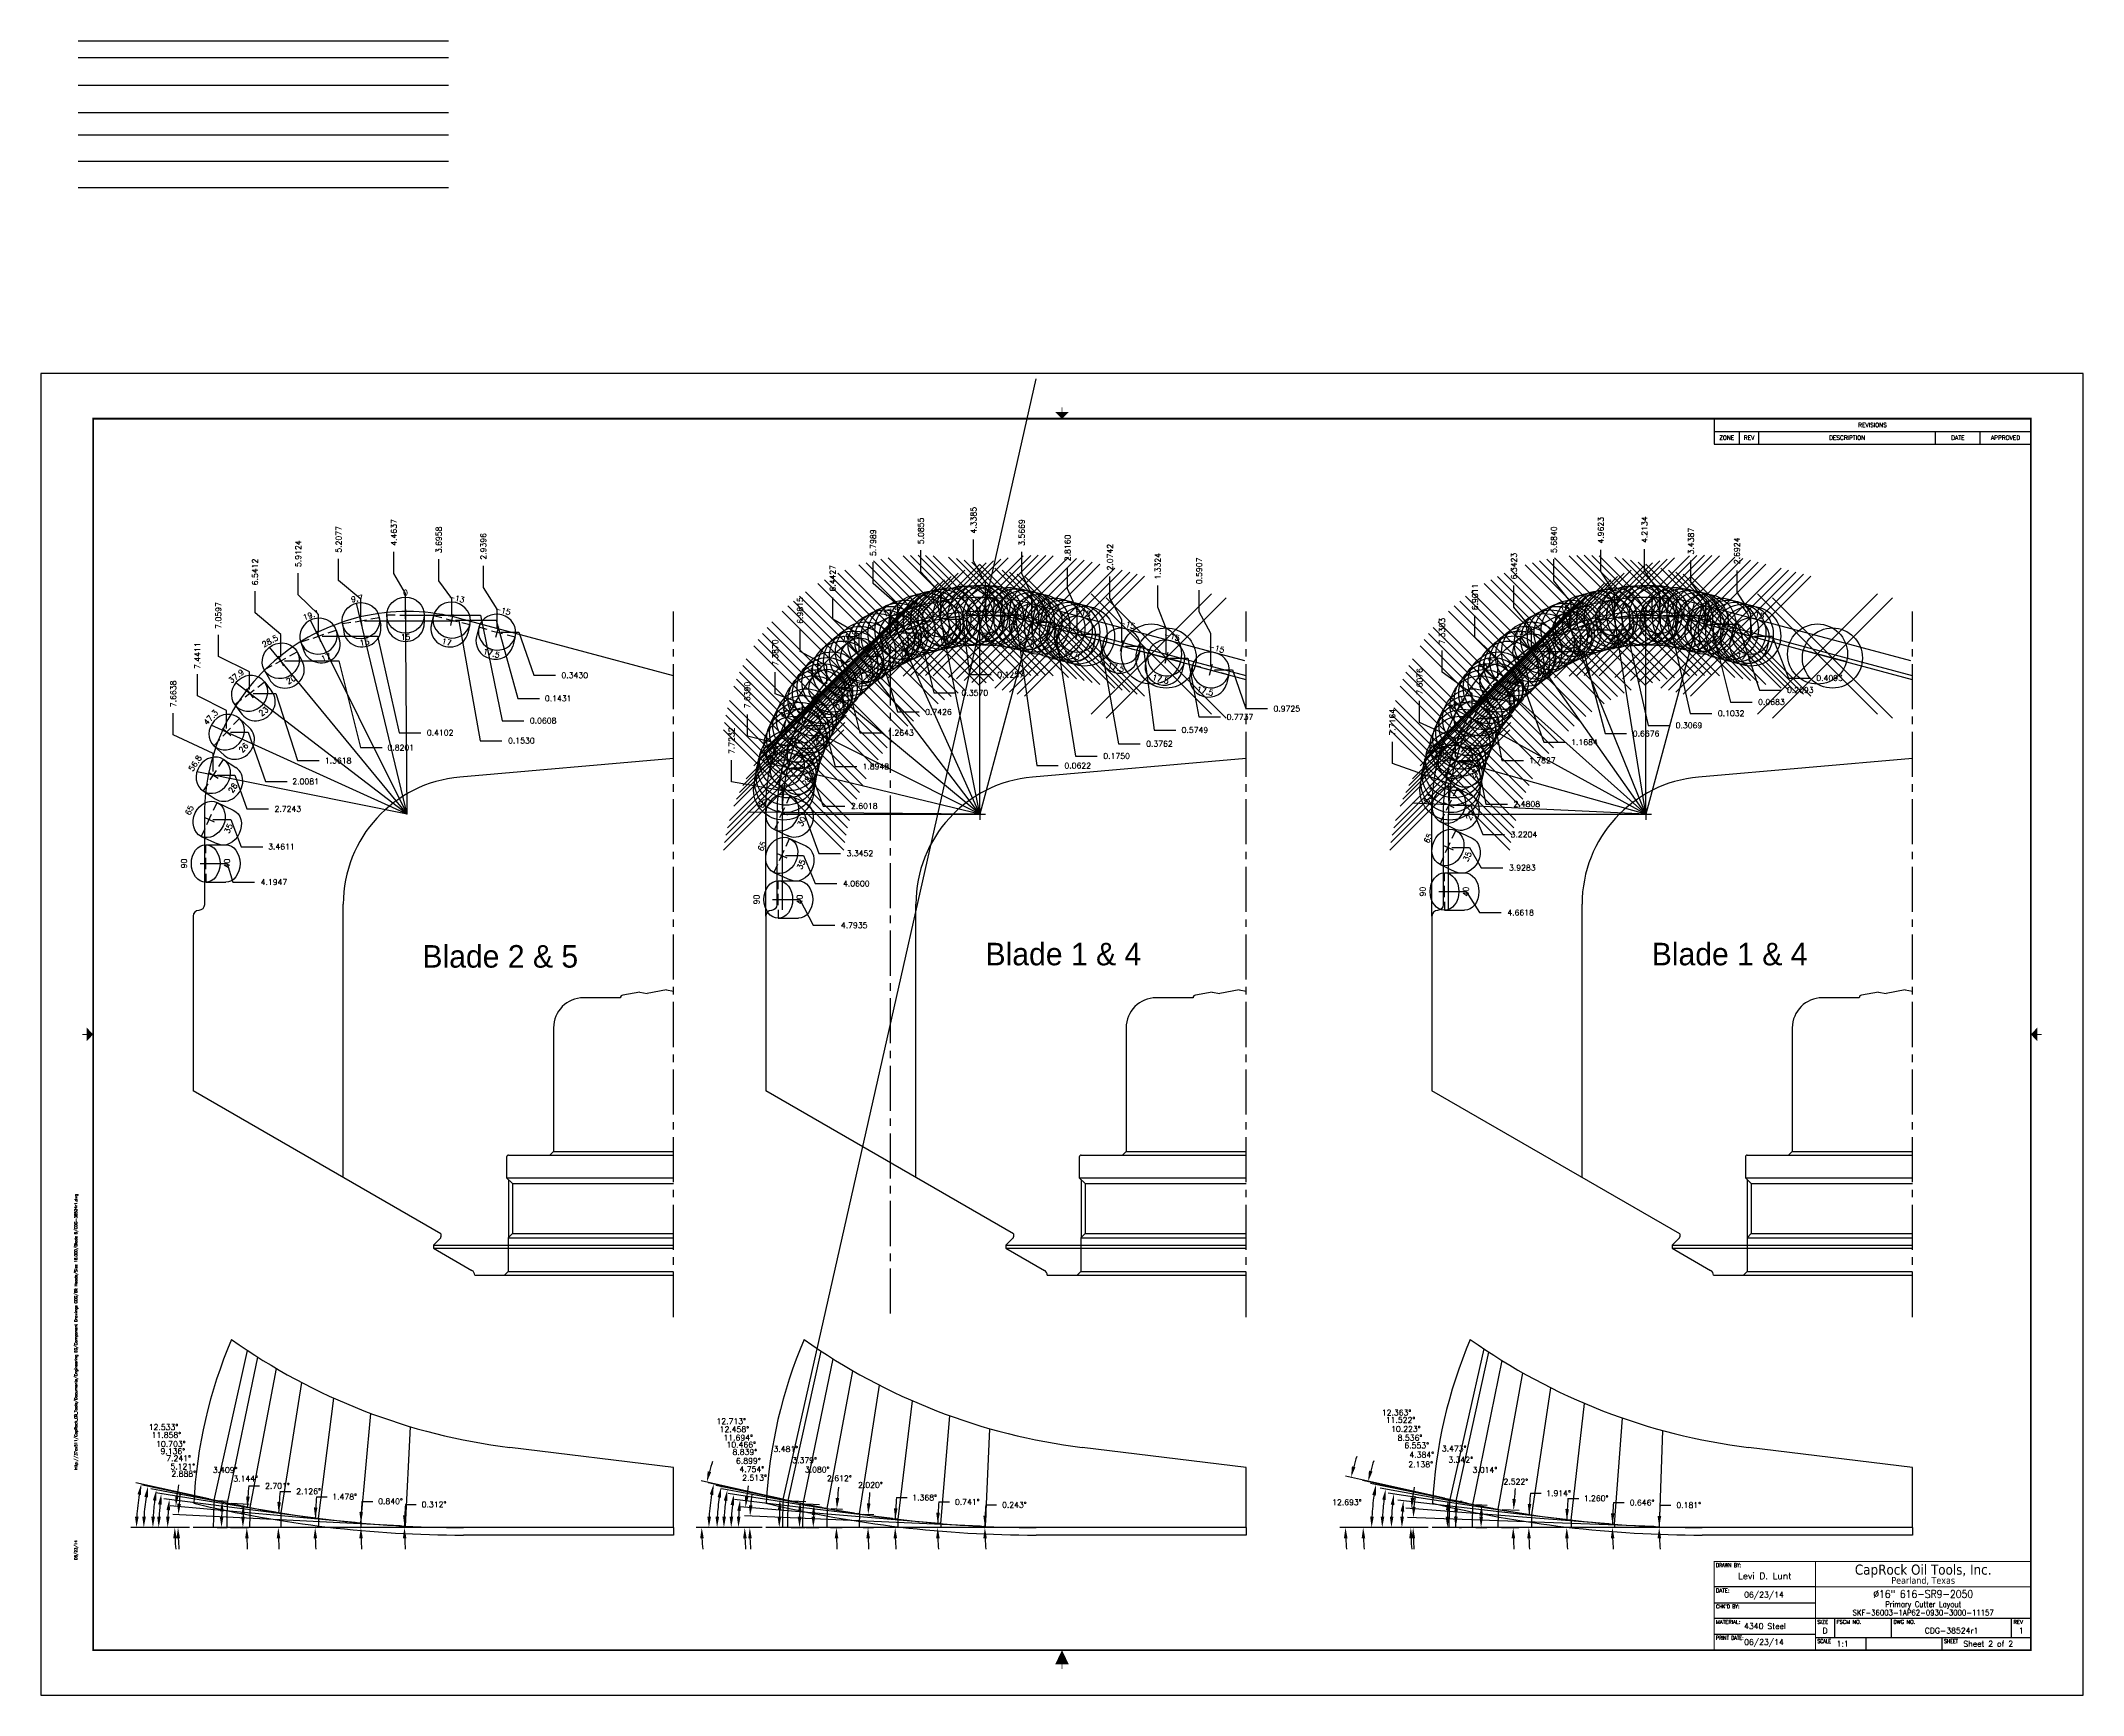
# Model space of a CAD drawing. Header units: inches. Extents: x -3 to 80.6, y -1.2 to 56.3.
# Drawn here: x 46.62 to 80.62, y 12.43 to 39.97 of the extents above; entities that cross this region are included whole.
import ezdxf
from ezdxf.enums import TextEntityAlignment as Align
from ezdxf.lldxf.tags import DXFTag

# ---------------------------------------------------------------- set-up
doc = ezdxf.new("R2010")
doc.units = ezdxf.units.IN
doc.header["$MEASUREMENT"] = 0
doc.header["$PDMODE"] = 35
doc.linetypes.add('CENTER2', pattern=[1.125, 0.75, -0.125, 0.125, -0.125])
doc.layers.get('Defpoints').update_dxf_attribs({"color": 10})
for name, color, linetype, true_color in [('Blade_1', 30, 'Continuous', 0xff7f00), ('Blade_2', 7, 'Continuous', 0xcccc00), ('Blade_3', 7, 'Continuous', 0x00cc00), ('Blade_4', 7, 'Continuous', 0x00cccc), ('Blade_5', 7, 'Continuous', 0x0066cc), ('Blade_6', 190, 'Continuous', 0x7f00ff), ('Blade_7', 7, 'Continuous', 0xcc00cc)]:
    doc.layers.add(name, color=color, linetype=linetype, true_color=true_color)
for name, color, linetype in [('CLine', 5, 'CENTER2'), ('Dims', 4, 'Continuous'), ('Title Block', 7, 'Continuous')]:
    doc.layers.add(name, color=color, linetype=linetype)
doc.styles.add('Block', font='tahoma.ttf')
doc.styles.add('RomanD', font='romand.shx')
doc.styles.add('RomanS', font='romans')
tags = doc.linetypes.add('HIDDEN2', pattern=[0.1875, 0.125, -0.0625]).pattern_tags.tags
tags[6:7] = [DXFTag(74, 4), DXFTag(75, 0), DXFTag(340, '0'), DXFTag(46, 0.0), DXFTag(50, 0.0), DXFTag(44, 0.0), DXFTag(45, 0.0)]
tags[4:5] = [DXFTag(74, 4), DXFTag(75, 0), DXFTag(340, '0'), DXFTag(46, 0.0), DXFTag(50, 0.0), DXFTag(44, 0.0), DXFTag(45, 0.0)]
doc.dimstyles.get("Standard").update_dxf_attribs({"dimtxt": 0.094, "dimasz": 0.18, "dimexe": 0.094, "dimexo": 0.0625, "dimgap": 0.09, "dimtad": 0, "dimtih": 1, "dimtoh": 1, "dimdec": 4, "dimzin": 0, "dimdsep": 46, "dimtxsty": 'RomanS', "dimcen": 0.09, "dimadec": 3, "dimazin": 0, "dimtfac": 1, "dimtdec": 4, "dimtofl": 0, "dimtmove": 0, "dimatfit": 3, "dimfxl": 1, "dimtolj": 1, "dimtzin": 0, "dimarcsym": 0})

# ---------------------------------------------------------------- blocks, each defined once
blk = doc.blocks.new('COT_Dblock')
at = {"layer": 'Defpoints'}
for p in [(33.812, 21.812), (0.188, 0.188)]:
    blk.add_point(p, dxfattribs=at)
at = {"layer": 'Title Block'}
for p, q in [((27.857, 21.25), (27.857, 20.828)), ((27.857, 21.039), (33.13, 21.039)), ((27.857, 20.828), (33.13, 20.828)), ((28.278, 20.828), (28.278, 21.039)), ((28.599, 20.828), (28.599, 21.039)), ((31.544, 20.828), (31.544, 21.039)), ((32.286, 20.828), (32.286, 21.039)), ((29.544, 1.805), (27.857, 1.805)), ((27.857, 1.539), (29.544, 1.539)), ((27.857, 1.282), (33.13, 1.282)), ((29.865, 0.961), (29.865, 1.282)), ((30.81, 0.961), (30.81, 1.282)), ((32.809, 0.961), (32.809, 1.282)), ((27.857, 1.016), (29.544, 1.016)), ((29.544, 0.961), (33.13, 0.961)), ((30.388, 0.75), (30.388, 0.961)), ((31.653, 0.75), (31.653, 0.961))]:
    blk.add_line(p, q, dxfattribs=at)
at = {"layer": 'Title Block', "color": 8}
blk.add_lwpolyline([(0, 0), (34, 0), (34, 22), (0, 22)], close=True, dxfattribs=at)
at = {"layer": 'Title Block'}
for points, const_width in [([(17, 21.438), (17, 21.363)], 0.015), ([(0.69, 11), (0.765, 11)], 0.015), ([(33.31, 11), (33.235, 11)], 0.015), ([(27.857, 0.75), (27.857, 2.227), (33.13, 2.227)], 0.0169), ([(29.544, 0.75), (29.544, 2.227)], 0.0169), ([(29.544, 1.805), (33.13, 1.805)], 0.0169), ([(17, 0.438), (17, 0.513)], 0.015)]:
    blk.add_lwpolyline(points, dxfattribs=dict(at, const_width=const_width))
at = {"layer": 'Title Block', "const_width": 0.03}
blk.add_lwpolyline([(33.13, 21.25), (0.87, 21.25), (0.87, 0.75), (33.13, 0.75)], close=True, dxfattribs=at)
at = {"layer": 'Title Block'}
for points in [[(16.887, 21.363), (17.113, 21.363), (17, 21.25)], [(0.765, 10.887), (0.765, 11.113), (0.87, 11)], [(33.235, 10.887), (33.235, 11.113), (33.13, 11)], [(16.887, 0.513), (17.113, 0.513), (17, 0.75)]]:
    blk.add_solid(points, dxfattribs=at)
for s, height, style, p in [('REVISIONS', 0.0703, 'RomanS', (30.493, 21.145)), ('ZONE', 0.0703, 'RomanS', (28.067, 20.934)), ('REV', 0.0703, 'RomanS', (28.439, 20.934)), ('DESCRIPTION', 0.07031, 'RomanS', (30.071, 20.934)), ('DATE', 0.0703, 'RomanS', (31.915, 20.934)), ('APPROVED', 0.0703, 'RomanS', (32.708, 20.934)), ('CapRock Oil Tools, Inc.', 0.16875, 'Block', (31.337, 2.09)), ('Pearland, Texas', 0.1125, 'Block', (31.337, 1.91))]:
    blk.add_text(s, height=height, dxfattribs=dict(at, style=style)).set_placement(p, align=Align.MIDDLE_CENTER)
at = {"layer": 'Title Block', "style": 'RomanS'}
for s, width, p in [('DRAWN BY:', 0.86, (27.888, 2.195)), ("CHK'D BY:", 0.91, (27.888, 1.508)), ('PRINT DATE:', 0.78, (27.888, 0.985)), ('SCALE', 0.9, (29.575, 0.93)), ('SHEET', 0.9, (31.685, 0.93))]:
    blk.add_text(s, height=0.0625, dxfattribs=dict(at, width=width)).set_placement(p, align=Align.TOP_LEFT)
for s, p in [('DATE:', (27.888, 1.773)), ('MATERIAL:', (27.888, 1.25)), ('SIZE', (29.575, 1.25)), ('FSCM NO.', (29.896, 1.25)), ('DWG NO.', (30.841, 1.25)), ('REV', (32.841, 1.25))]:
    blk.add_text(s, height=0.0625, dxfattribs=at).set_placement(p, align=Align.TOP_LEFT)
at = {"layer": 'Title Block', "color": 3, "style": 'RomanS'}
blk.add_text('D', height=0.094, dxfattribs=at).set_placement((29.704, 1.121), align=Align.TOP_CENTER)
at = {"layer": 'Title Block', "color": 1, "style": 'RomanS', "flags": 8}
for tag, p in [('FNAME', (0.62, 3.75)), ('REVDATE', (0.62, 2.25)), ('USER', (0.62, 0.75))]:
    blk.add_attdef(tag, text='', height=0.047, rotation=90, dxfattribs=at).set_placement(p, align=Align.BOTTOM_LEFT)
at = {"layer": 'Title Block', "color": 3, "style": 'RomanS', "flags": 8}
for tag, p in [('DDATE', (28.356, 1.672)), ('CHECK', (28.356, 1.406)), ('MATRL', (28.356, 1.149)), ('PDATE', (28.356, 0.883)), ('SCALE', (29.896, 0.855)), ('SHEET', (32.005, 0.855))]:
    blk.add_attdef(tag, text='', height=0.094, dxfattribs=at).set_placement(p, align=Align.MIDDLE_LEFT)
blk.add_attdef('DRAWN', text='', height=0.11, dxfattribs=at).set_placement((28.7, 1.984), align=Align.MIDDLE_CENTER)
at = {"layer": 'Title Block', "color": 3, "style": 'RomanD', "width": 0.9, "flags": 8}
for tag, height, p in [('TITL1', 0.125, (31.337, 1.684)), ('TITL2', 0.094, (31.337, 1.514)), ('TITL3', 0.094, (31.337, 1.374))]:
    blk.add_attdef(tag, text='', height=height, dxfattribs=at).set_placement(p, align=Align.MIDDLE_CENTER)
at = {"layer": 'Title Block', "color": 3, "style": 'RomanS', "flags": 8}
for tag, p in [('FSCM#', (30.337, 1.121)), ('DWG#', (31.81, 1.121)), ('REV#', (32.97, 1.121))]:
    blk.add_attdef(tag, text='', height=0.094, dxfattribs=at).set_placement(p, align=Align.TOP_CENTER)
blk = doc.blocks.new('CMark')
at = {"layer": 'CLine'}
for p, q in [((-0.094, 0), (0.094, 0)), ((0, 0.094), (0, -0.094))]:
    blk.add_line(p, q, dxfattribs=at)
blk = doc.blocks.new('1613@17.5')
for p, q in [((-0.17, 0), (-0.312, 0)), ((0.171, 0), (0.312, 0))]:
    blk.add_line(p, q)
at = {"color": 8, "linetype": 'HIDDEN2', "ltscale": 0.5}
blk.add_line((-0.312, 0), (-0.312, -0.159), dxfattribs=at)
at = {"color": 8, "linetype": 'HIDDEN2', "ltscale": 0.5, "flags": 128}
blk.add_lwpolyline([(0.312, 0), (0.312, -0.159)], dxfattribs=at)
at = {"extrusion": (0, 0, -1)}
blk.add_ellipse((0, 0), major_axis=(-0.312, 0), ratio=0.953717, start_param=-3.141592653589793, end_param=3.141592653589793, dxfattribs=at)
at = {"color": 8, "linetype": 'HIDDEN2', "ltscale": 0.5}
blk.add_ellipse((0, -0.159), major_axis=(0.312, 0), ratio=0.953717, start_param=3.141593, end_param=6.283185, dxfattribs=at)
blk.add_blockref('CMark', (0, 0))
at = {"style": 'RomanS'}
blk.add_text('17.5', height=0.094, dxfattribs=at).set_placement((0, -0.364), align=Align.MIDDLE_CENTER)
blk.add_attdef('ANG', text='', height=0.094, dxfattribs=at).set_placement((0, 0.298), align=Align.BOTTOM_CENTER)
blk = doc.blocks.new('1613@17')
for p, q in [((-0.17, 0), (-0.313, 0)), ((0.171, 0), (0.312, 0))]:
    blk.add_line(p, q)
at = {"color": 8, "linetype": 'HIDDEN2', "ltscale": 0.5}
blk.add_line((-0.313, 0), (-0.313, -0.152), dxfattribs=at)
at = {"color": 8, "linetype": 'HIDDEN2', "ltscale": 0.5, "flags": 128}
blk.add_lwpolyline([(0.312, 0), (0.312, -0.152)], dxfattribs=at)
blk.add_ellipse((0, 0), major_axis=(-0.312, 0), ratio=0.95632, start_param=3.141593, end_param=9.424778)
at = {"color": 8, "linetype": 'HIDDEN2', "ltscale": 0.5}
blk.add_ellipse((0, -0.152), major_axis=(-0.312, 0), ratio=0.95632, start_param=0, end_param=3.141593, dxfattribs=at)
blk.add_blockref('CMark', (0, 0))
at = {"style": 'RomanS'}
blk.add_text('17', height=0.094, dxfattribs=at).set_placement((0.001, -0.373), align=Align.MIDDLE_CENTER)
blk.add_attdef('ANG', text='', height=0.094, dxfattribs=at).set_placement((0, 0.298), align=Align.BOTTOM_CENTER)
blk = doc.blocks.new('1613@15')
for p, q in [((-0.17, 0), (-0.312, 0)), ((0.171, 0), (0.312, 0))]:
    blk.add_line(p, q)
at = {"color": 8, "linetype": 'HIDDEN2', "ltscale": 0.5}
blk.add_line((-0.312, 0), (-0.312, -0.135), dxfattribs=at)
at = {"color": 8, "linetype": 'HIDDEN2', "ltscale": 0.5, "flags": 128}
blk.add_lwpolyline([(0.312, 0), (0.312, -0.135)], dxfattribs=at)
blk.add_ellipse((0, 0), major_axis=(-0.312, 0), ratio=0.965926, start_param=-3.141592653589793, end_param=3.141592653589793)
at = {"color": 8, "linetype": 'HIDDEN2', "ltscale": 0.5}
blk.add_ellipse((0, -0.135), major_axis=(-0.312, 0), ratio=0.965926, start_param=0, end_param=3.141593, dxfattribs=at)
blk.add_blockref('CMark', (0, 0))
at = {"style": 'RomanS'}
blk.add_text('15', height=0.094, dxfattribs=at).set_placement((0, -0.364), align=Align.MIDDLE_CENTER)
blk.add_attdef('ANG', text='', height=0.094, dxfattribs=at).set_placement((0, 0.298), align=Align.BOTTOM_CENTER)
blk = doc.blocks.new('1613@20')
for p, q in [((-0.17, 0), (-0.312, 0)), ((0.171, 0), (0.312, 0))]:
    blk.add_line(p, q)
at = {"color": 8, "linetype": 'HIDDEN2', "ltscale": 0.5}
blk.add_line((-0.312, 0), (-0.312, -0.178), dxfattribs=at)
at = {"color": 8, "linetype": 'HIDDEN2', "ltscale": 0.5, "flags": 128}
blk.add_lwpolyline([(0.312, 0), (0.312, -0.178)], dxfattribs=at)
blk.add_ellipse((0, 0), major_axis=(-0.312, 0), ratio=0.939693, start_param=-3.141592653589793, end_param=3.141592653589793)
at = {"color": 8, "linetype": 'HIDDEN2', "ltscale": 0.5}
blk.add_ellipse((0, -0.178), major_axis=(-0.312, 0), ratio=0.939693, start_param=0, end_param=3.141593, dxfattribs=at)
blk.add_blockref('CMark', (0, 0))
at = {"style": 'RomanS'}
blk.add_text('20', height=0.094, dxfattribs=at).set_placement((0, -0.356), align=Align.MIDDLE_CENTER)
blk.add_attdef('ANG', text='', height=0.094, dxfattribs=at).set_placement((0, 0.298), align=Align.BOTTOM_CENTER)
blk = doc.blocks.new('1613@23')
for p, q in [((-0.17, 0), (-0.313, 0)), ((0.171, 0), (0.312, 0))]:
    blk.add_line(p, q)
at = {"color": 8, "linetype": 'HIDDEN2', "ltscale": 0.5}
blk.add_line((-0.313, 0), (-0.313, -0.203), dxfattribs=at)
at = {"color": 8, "linetype": 'HIDDEN2', "ltscale": 0.5, "flags": 128}
blk.add_lwpolyline([(0.312, 0), (0.312, -0.203)], dxfattribs=at)
blk.add_ellipse((0, 0), major_axis=(-0.312, 0), ratio=0.920512, start_param=3.141593, end_param=9.424778)
at = {"color": 8, "linetype": 'HIDDEN2', "ltscale": 0.5}
blk.add_ellipse((0, -0.203), major_axis=(-0.312, 0), ratio=0.920512, start_param=0, end_param=3.141593, dxfattribs=at)
blk.add_blockref('CMark', (0, 0))
at = {"style": 'RomanS'}
blk.add_text('23', height=0.094, dxfattribs=at).set_placement((-0.001, -0.379), align=Align.MIDDLE_CENTER)
blk.add_attdef('ANG', text='', height=0.094, dxfattribs=at).set_placement((0, 0.287), align=Align.BOTTOM_CENTER)
blk = doc.blocks.new('1613@26')
for p, q in [((-0.17, 0), (-0.313, 0)), ((0.171, 0), (0.312, 0))]:
    blk.add_line(p, q)
at = {"color": 8, "linetype": 'HIDDEN2', "ltscale": 0.5}
blk.add_line((-0.313, 0), (-0.313, -0.228), dxfattribs=at)
at = {"color": 8, "linetype": 'HIDDEN2', "ltscale": 0.5, "flags": 128}
blk.add_lwpolyline([(0.312, 0), (0.312, -0.228)], dxfattribs=at)
blk.add_ellipse((0, 0), major_axis=(-0.312, 0), ratio=0.898784, start_param=3.141593, end_param=9.424778)
at = {"color": 8, "linetype": 'HIDDEN2', "ltscale": 0.5}
blk.add_ellipse((0, -0.228), major_axis=(-0.312, 0), ratio=0.898784, start_param=0, end_param=3.141593, dxfattribs=at)
blk.add_blockref('CMark', (0, 0))
at = {"style": 'RomanS'}
blk.add_text('26', height=0.094, dxfattribs=at).set_placement((0, -0.381), align=Align.MIDDLE_CENTER)
blk.add_attdef('ANG', text='', height=0.094, dxfattribs=at).set_placement((0, 0.287), align=Align.BOTTOM_CENTER)
blk = doc.blocks.new('1613@28')
for p, q in [((-0.17, 0), (-0.313, 0)), ((0.171, 0), (0.312, 0))]:
    blk.add_line(p, q)
at = {"color": 8, "linetype": 'HIDDEN2', "ltscale": 0.5}
blk.add_line((-0.313, 0), (-0.313, -0.244), dxfattribs=at)
at = {"color": 8, "linetype": 'HIDDEN2', "ltscale": 0.5, "flags": 128}
blk.add_lwpolyline([(0.312, 0), (0.312, -0.244)], dxfattribs=at)
blk.add_ellipse((0, 0), major_axis=(-0.312, 0), ratio=0.882944, start_param=3.141593, end_param=9.424778)
at = {"color": 8, "linetype": 'HIDDEN2', "ltscale": 0.5}
blk.add_ellipse((0, -0.244), major_axis=(-0.312, 0), ratio=0.882944, start_param=0, end_param=3.141593, dxfattribs=at)
blk.add_blockref('CMark', (0, 0))
at = {"style": 'RomanS'}
blk.add_text('28', height=0.094, dxfattribs=at).set_placement((0, -0.389), align=Align.MIDDLE_CENTER)
blk.add_attdef('ANG', text='', height=0.094, dxfattribs=at).set_placement((0, 0.287), align=Align.BOTTOM_CENTER)
blk = doc.blocks.new('*D146')
at = {"layer": 'Defpoints', "color": 0, "transparency": 16777216}
for p in [(53.988, 31.228), (57.156, 30.466), (54.216, 30.123)]:
    blk.add_point(p, dxfattribs=at)
at = {"layer": 'Dims', "color": 0, "lineweight": -2, "transparency": 16777216}
for p, q in [((53.988, 30.868), (53.988, 31.228)), ((54.216, 30.508), (53.988, 30.868)), ((54.216, 30.185), (54.216, 30.508))]:
    blk.add_line(p, q, dxfattribs=at)
at = {"layer": 'Dims', "color": 0, "transparency": 16777216, "insert": (53.988, 31.551), "char_height": 0.094, "attachment_point": 5, "rotation": 90, "style": 'RomanS'}
blk.add_mtext('\\A1;2.9396', dxfattribs=at)
blk = doc.blocks.new('*D147')
at = {"layer": 'Defpoints', "color": 0, "transparency": 16777216}
for p in [(53.246, 31.336), (53.46, 30.323), (57.156, 30.466)]:
    blk.add_point(p, dxfattribs=at)
at = {"layer": 'Dims', "color": 0, "lineweight": -2, "transparency": 16777216}
for p, q in [((53.246, 30.976), (53.246, 31.336)), ((53.46, 30.683), (53.246, 30.976)), ((53.46, 30.385), (53.46, 30.683))]:
    blk.add_line(p, q, dxfattribs=at)
at = {"layer": 'Dims', "color": 0, "transparency": 16777216, "insert": (53.246, 31.659), "char_height": 0.094, "attachment_point": 5, "rotation": 90, "style": 'RomanS'}
blk.add_mtext('\\A1;3.6958', dxfattribs=at)
blk = doc.blocks.new('*D148')
at = {"layer": 'Defpoints', "color": 0, "transparency": 16777216}
for p in [(52.497, 31.46), (52.692, 30.405), (57.156, 30.466)]:
    blk.add_point(p, dxfattribs=at)
at = {"layer": 'Dims', "color": 0, "lineweight": -2, "transparency": 16777216}
for p, q in [((52.497, 31.1), (52.497, 31.46)), ((52.692, 30.765), (52.497, 31.1)), ((52.692, 30.468), (52.692, 30.765))]:
    blk.add_line(p, q, dxfattribs=at)
at = {"layer": 'Dims', "color": 0, "transparency": 16777216, "insert": (52.497, 31.782), "char_height": 0.094, "attachment_point": 5, "rotation": 90, "style": 'RomanS'}
blk.add_mtext('\\A1;4.4637', dxfattribs=at)
blk = doc.blocks.new('*D149')
at = {"layer": 'Defpoints', "color": 0, "transparency": 16777216}
for p in [(51.577, 31.344), (51.948, 30.313), (57.156, 30.466)]:
    blk.add_point(p, dxfattribs=at)
at = {"layer": 'Dims', "color": 0, "lineweight": -2, "transparency": 16777216}
for p, q in [((51.577, 30.984), (51.577, 31.344)), ((51.948, 30.673), (51.577, 30.984)), ((51.948, 30.375), (51.948, 30.673))]:
    blk.add_line(p, q, dxfattribs=at)
at = {"layer": 'Dims', "color": 0, "transparency": 16777216, "insert": (51.577, 31.667), "char_height": 0.094, "attachment_point": 5, "rotation": 90, "style": 'RomanS'}
blk.add_mtext('\\A1;5.2077', dxfattribs=at)
blk = doc.blocks.new('*D150')
at = {"layer": 'Defpoints', "color": 0, "transparency": 16777216}
for p in [(50.905, 31.104), (57.156, 30.466), (51.243, 30.056)]:
    blk.add_point(p, dxfattribs=at)
at = {"layer": 'Dims', "color": 0, "lineweight": -2, "transparency": 16777216}
for p, q in [((50.905, 30.744), (50.905, 31.104)), ((51.243, 30.416), (50.905, 30.744)), ((51.243, 30.118), (51.243, 30.416))]:
    blk.add_line(p, q, dxfattribs=at)
at = {"layer": 'Dims', "color": 0, "transparency": 16777216, "insert": (50.905, 31.429), "char_height": 0.094, "attachment_point": 5, "rotation": 90, "style": 'RomanS'}
blk.add_mtext('\\A1;5.9124', dxfattribs=at)
blk = doc.blocks.new('*D151')
at = {"layer": 'Defpoints', "color": 0, "transparency": 16777216}
for p in [(50.186, 30.803), (57.156, 30.466), (50.614, 29.646)]:
    blk.add_point(p, dxfattribs=at)
at = {"layer": 'Dims', "color": 0, "lineweight": -2, "transparency": 16777216}
for p, q in [((50.186, 30.443), (50.186, 30.803)), ((50.614, 30.083), (50.186, 30.443)), ((50.614, 29.708), (50.614, 30.083))]:
    blk.add_line(p, q, dxfattribs=at)
at = {"layer": 'Dims', "color": 0, "transparency": 16777216, "insert": (50.186, 31.124), "char_height": 0.094, "attachment_point": 5, "rotation": 90, "style": 'RomanS'}
blk.add_mtext('\\A1;6.5412', dxfattribs=at)
blk = doc.blocks.new('*D152')
at = {"layer": 'Defpoints', "color": 0, "transparency": 16777216}
for p in [(57.156, 30.466), (49.576, 30.077), (50.096, 29.104)]:
    blk.add_point(p, dxfattribs=at)
at = {"layer": 'Dims', "color": 0, "lineweight": -2, "transparency": 16777216}
for p, q in [((49.576, 29.717), (49.576, 30.077)), ((50.096, 29.464), (49.576, 29.717)), ((50.096, 29.167), (50.096, 29.464))]:
    blk.add_line(p, q, dxfattribs=at)
at = {"layer": 'Dims', "color": 0, "transparency": 16777216, "insert": (49.576, 30.4), "char_height": 0.094, "attachment_point": 5, "rotation": 90, "style": 'RomanS'}
blk.add_mtext('\\A1;7.0597', dxfattribs=at)
blk = doc.blocks.new('*D153')
at = {"layer": 'Defpoints', "color": 0, "transparency": 16777216}
for p in [(57.156, 30.466), (49.228, 29.421), (49.714, 28.458)]:
    blk.add_point(p, dxfattribs=at)
at = {"layer": 'Dims', "color": 0, "lineweight": -2, "transparency": 16777216}
for p, q in [((49.228, 29.061), (49.228, 29.421)), ((49.714, 28.818), (49.228, 29.061)), ((49.714, 28.52), (49.714, 28.818))]:
    blk.add_line(p, q, dxfattribs=at)
at = {"layer": 'Dims', "color": 0, "transparency": 16777216, "insert": (49.228, 29.73), "char_height": 0.094, "attachment_point": 5, "rotation": 90, "style": 'RomanS'}
blk.add_mtext('\\A1;7.4411', dxfattribs=at)
blk = doc.blocks.new('*D154')
at = {"layer": 'Defpoints', "color": 0, "transparency": 16777216}
for p in [(57.156, 30.466), (48.826, 28.772), (49.492, 27.742)]:
    blk.add_point(p, dxfattribs=at)
at = {"layer": 'Dims', "color": 0, "lineweight": -2, "transparency": 16777216}
for p, q in [((48.826, 28.412), (48.826, 28.772)), ((49.492, 28.102), (48.826, 28.412)), ((49.492, 27.804), (49.492, 28.102))]:
    blk.add_line(p, q, dxfattribs=at)
at = {"layer": 'Dims', "color": 0, "transparency": 16777216, "insert": (48.826, 29.095), "char_height": 0.094, "attachment_point": 5, "rotation": 90, "style": 'RomanS'}
blk.add_mtext('\\A1;7.6638', dxfattribs=at)
blk = doc.blocks.new('*D155')
at = {"layer": 'Defpoints', "color": 0, "transparency": 16777216}
for p in [(57.156, 30.466), (54.216, 30.123), (55.186, 29.405)]:
    blk.add_point(p, dxfattribs=at)
at = {"layer": 'Dims', "color": 0, "lineweight": -2, "transparency": 16777216}
for p, q in [((54.278, 30.123), (54.576, 30.123)), ((54.576, 30.123), (54.826, 29.405)), ((54.826, 29.405), (55.186, 29.405))]:
    blk.add_line(p, q, dxfattribs=at)
at = {"layer": 'Dims', "color": 0, "transparency": 16777216, "insert": (55.509, 29.405), "char_height": 0.094, "attachment_point": 5, "style": 'RomanS'}
blk.add_mtext('\\A1;0.3430', dxfattribs=at)
blk = doc.blocks.new('*D156')
at = {"layer": 'Defpoints', "color": 0, "transparency": 16777216}
for p in [(53.46, 30.323), (57.156, 30.466), (54.923, 29.019)]:
    blk.add_point(p, dxfattribs=at)
at = {"layer": 'Dims', "color": 0, "lineweight": -2, "transparency": 16777216}
for p, q in [((53.522, 30.323), (54.203, 30.323)), ((54.203, 30.323), (54.563, 29.019)), ((54.563, 29.019), (54.923, 29.019))]:
    blk.add_line(p, q, dxfattribs=at)
at = {"layer": 'Dims', "color": 0, "transparency": 16777216, "insert": (55.233, 29.019), "char_height": 0.094, "attachment_point": 5, "style": 'RomanS'}
blk.add_mtext('\\A1;0.1431', dxfattribs=at)
blk = doc.blocks.new('*D157')
at = {"layer": 'Defpoints', "color": 0, "transparency": 16777216}
for p in [(52.692, 30.405), (57.156, 30.466), (54.66, 28.649)]:
    blk.add_point(p, dxfattribs=at)
at = {"layer": 'Dims', "color": 0, "lineweight": -2, "transparency": 16777216}
for p, q in [((52.754, 30.405), (53.94, 30.405)), ((53.94, 30.405), (54.3, 28.649)), ((54.3, 28.649), (54.66, 28.649))]:
    blk.add_line(p, q, dxfattribs=at)
at = {"layer": 'Dims', "color": 0, "transparency": 16777216, "insert": (54.983, 28.649), "char_height": 0.094, "attachment_point": 5, "style": 'RomanS'}
blk.add_mtext('\\A1;0.0608', dxfattribs=at)
blk = doc.blocks.new('*D158')
at = {"layer": 'Defpoints', "color": 0, "transparency": 16777216}
for p in [(51.948, 30.313), (57.156, 30.466), (54.297, 28.316)]:
    blk.add_point(p, dxfattribs=at)
at = {"layer": 'Dims', "color": 0, "lineweight": -2, "transparency": 16777216}
for p, q in [((52.01, 30.313), (53.577, 30.313)), ((53.577, 30.313), (53.937, 28.316)), ((53.937, 28.316), (54.297, 28.316))]:
    blk.add_line(p, q, dxfattribs=at)
at = {"layer": 'Dims', "color": 0, "transparency": 16777216, "insert": (54.62, 28.316), "char_height": 0.094, "attachment_point": 5, "style": 'RomanS'}
blk.add_mtext('\\A1;0.1530', dxfattribs=at)
blk = doc.blocks.new('*D159')
at = {"layer": 'Defpoints', "color": 0, "transparency": 16777216}
for p in [(57.156, 30.466), (49.492, 27.742), (50.41, 27.181)]:
    blk.add_point(p, dxfattribs=at)
at = {"layer": 'Dims', "color": 0, "lineweight": -2, "transparency": 16777216}
for p, q in [((49.554, 27.742), (49.852, 27.742)), ((49.852, 27.742), (50.05, 27.181)), ((50.05, 27.181), (50.41, 27.181))]:
    blk.add_line(p, q, dxfattribs=at)
at = {"layer": 'Dims', "color": 0, "transparency": 16777216, "insert": (50.733, 27.181), "char_height": 0.094, "attachment_point": 5, "style": 'RomanS'}
blk.add_mtext('\\A1;2.7243', dxfattribs=at)
blk = doc.blocks.new('*D160')
at = {"layer": 'Defpoints', "color": 0, "transparency": 16777216}
for p in [(57.156, 30.466), (49.714, 28.458), (50.719, 27.637)]:
    blk.add_point(p, dxfattribs=at)
at = {"layer": 'Dims', "color": 0, "lineweight": -2, "transparency": 16777216}
for p, q in [((49.777, 28.458), (50.074, 28.458)), ((50.074, 28.458), (50.359, 27.637)), ((50.359, 27.637), (50.719, 27.637))]:
    blk.add_line(p, q, dxfattribs=at)
at = {"layer": 'Dims', "color": 0, "transparency": 16777216, "insert": (51.029, 27.637), "char_height": 0.094, "attachment_point": 5, "style": 'RomanS'}
blk.add_mtext('\\A1;2.0081', dxfattribs=at)
blk = doc.blocks.new('*D161')
at = {"layer": 'Defpoints', "color": 0, "transparency": 16777216}
for p in [(57.156, 30.466), (50.096, 29.104), (51.253, 27.984)]:
    blk.add_point(p, dxfattribs=at)
at = {"layer": 'Dims', "color": 0, "lineweight": -2, "transparency": 16777216}
for p, q in [((50.158, 29.104), (50.533, 29.104)), ((50.533, 29.104), (50.893, 27.984)), ((50.893, 27.984), (51.253, 27.984))]:
    blk.add_line(p, q, dxfattribs=at)
at = {"layer": 'Dims', "color": 0, "transparency": 16777216, "insert": (51.569, 27.984), "char_height": 0.094, "attachment_point": 5, "style": 'RomanS'}
blk.add_mtext('\\A1;1.3618', dxfattribs=at)
blk = doc.blocks.new('*D162')
at = {"layer": 'Defpoints', "color": 0, "transparency": 16777216}
for p in [(57.156, 30.466), (50.614, 29.646), (52.304, 28.201)]:
    blk.add_point(p, dxfattribs=at)
at = {"layer": 'Dims', "color": 0, "lineweight": -2, "transparency": 16777216}
for p, q in [((50.677, 29.646), (51.584, 29.646)), ((51.584, 29.646), (51.944, 28.201)), ((51.944, 28.201), (52.304, 28.201))]:
    blk.add_line(p, q, dxfattribs=at)
at = {"layer": 'Dims', "color": 0, "transparency": 16777216, "insert": (52.613, 28.201), "char_height": 0.094, "attachment_point": 5, "style": 'RomanS'}
blk.add_mtext('\\A1;0.8201', dxfattribs=at)
blk = doc.blocks.new('*D163')
at = {"layer": 'Defpoints', "color": 0, "transparency": 16777216}
for p in [(57.156, 30.466), (51.243, 30.056), (52.945, 28.448)]:
    blk.add_point(p, dxfattribs=at)
at = {"layer": 'Dims', "color": 0, "lineweight": -2, "transparency": 16777216}
for p, q in [((51.306, 30.056), (52.225, 30.056)), ((52.225, 30.056), (52.585, 28.448)), ((52.585, 28.448), (52.945, 28.448))]:
    blk.add_line(p, q, dxfattribs=at)
at = {"layer": 'Dims', "color": 0, "transparency": 16777216, "insert": (53.268, 28.448), "char_height": 0.094, "attachment_point": 5, "style": 'RomanS'}
blk.add_mtext('\\A1;0.4102', dxfattribs=at)
blk = doc.blocks.new('*D164')
at = {"layer": 'Defpoints', "color": 0, "transparency": 16777216}
for p in [(52.674, 15.224), (52.692, 15.24), (52.692, 15.216), (57.156, 15.216)]:
    blk.add_point(p, dxfattribs=at)
at = {"layer": 'Dims', "color": 0, "lineweight": -2, "transparency": 16777216}
for p, q in [((52.69, 15.6), (52.87, 15.6)), ((52.629, 15.24), (52.58, 15.241)), ((52.629, 15.216), (52.58, 15.216))]:
    blk.add_line(p, q, dxfattribs=at)
for start, end in [(175.0846, 179.6882), (175.0855, 177.3868), (182.3013, 184.6027)]:
    blk.add_arc((57.156, 15.216), 4.482, start, end, dxfattribs=at)
at = {"layer": 'Dims', "color": 0, "transparency": 16777216}
for points in [[(52.708, 15.419), (52.649, 15.421), (52.674, 15.24)], [(52.647, 15.035), (52.707, 15.036), (52.674, 15.216)]]:
    blk.add_solid(points, dxfattribs=at)
at = {"layer": 'Dims', "color": 0, "transparency": 16777216, "insert": (53.166, 15.6), "char_height": 0.094, "attachment_point": 5, "style": 'RomanS'}
blk.add_mtext('\\A1;0.312°', dxfattribs=at)
blk = doc.blocks.new('*D165')
at = {"layer": 'Defpoints', "color": 0, "transparency": 16777216}
for p in [(51.948, 15.292), (51.948, 15.241), (51.948, 15.216), (57.156, 15.216)]:
    blk.add_point(p, dxfattribs=at)
at = {"layer": 'Dims', "color": 0, "lineweight": -2, "transparency": 16777216}
for p, q in [((51.966, 15.652), (52.146, 15.652)), ((51.886, 15.293), (51.854, 15.294)), ((51.885, 15.216), (51.854, 15.216))]:
    blk.add_line(p, q, dxfattribs=at)
for start, end in [(175.1985, 179.16), (175.1991, 177.1795), (181.9805, 183.9609)]:
    blk.add_arc((57.156, 15.216), 5.208, start, end, dxfattribs=at)
at = {"layer": 'Dims', "color": 0, "transparency": 16777216}
for points in [[(51.984, 15.471), (51.924, 15.473), (51.948, 15.292)], [(51.921, 15.035), (51.981, 15.036), (51.948, 15.216)]]:
    blk.add_solid(points, dxfattribs=at)
at = {"layer": 'Dims', "color": 0, "transparency": 16777216, "insert": (52.442, 15.652), "char_height": 0.094, "attachment_point": 5, "style": 'RomanS'}
blk.add_mtext('\\A1;0.840°', dxfattribs=at)
blk = doc.blocks.new('*D166')
at = {"layer": 'Defpoints', "color": 0, "transparency": 16777216}
for p in [(51.245, 15.368), (51.187, 15.267), (51.243, 15.216), (57.156, 15.216)]:
    blk.add_point(p, dxfattribs=at)
at = {"layer": 'Dims', "color": 0, "lineweight": -2, "transparency": 16777216}
for p, q in [((51.209, 15.729), (51.389, 15.729)), ((51.183, 15.37), (51.095, 15.372)), ((51.181, 15.216), (51.093, 15.216))]:
    blk.add_line(p, q, dxfattribs=at)
for start, end in [(175.0655, 178.5219), (175.0659, 176.7939), (181.728, 183.456)]:
    blk.add_arc((57.156, 15.216), 5.969, start, end, dxfattribs=at)
at = {"layer": 'Dims', "color": 0, "transparency": 16777216}
for points in [[(51.226, 15.548), (51.166, 15.551), (51.189, 15.37)], [(51.16, 15.035), (51.22, 15.036), (51.187, 15.216)]]:
    blk.add_solid(points, dxfattribs=at)
at = {"layer": 'Dims', "color": 0, "transparency": 16777216, "insert": (51.678, 15.729), "char_height": 0.094, "attachment_point": 5, "style": 'RomanS'}
blk.add_mtext('\\A1;1.478°', dxfattribs=at)
blk = doc.blocks.new('*D167')
at = {"layer": 'Defpoints', "color": 0, "transparency": 16777216}
for p in [(50.619, 15.458), (50.575, 15.297), (50.614, 15.216), (57.156, 15.216)]:
    blk.add_point(p, dxfattribs=at)
at = {"layer": 'Dims', "color": 0, "lineweight": -2, "transparency": 16777216}
for p, q in [((50.602, 15.819), (50.782, 15.819)), ((50.556, 15.461), (50.485, 15.463)), ((50.552, 15.216), (50.48, 15.216))]:
    blk.add_line(p, q, dxfattribs=at)
for start, end in [(174.7397, 177.8743), (174.74, 176.3072), (181.5671, 183.1343)]:
    blk.add_arc((57.156, 15.216), 6.581, start, end, dxfattribs=at)
at = {"layer": 'Dims', "color": 0, "transparency": 16777216}
for points in [[(50.618, 15.638), (50.558, 15.641), (50.579, 15.46)], [(50.547, 15.035), (50.607, 15.036), (50.574, 15.216)]]:
    blk.add_solid(points, dxfattribs=at)
at = {"layer": 'Dims', "color": 0, "transparency": 16777216, "insert": (51.078, 15.819), "char_height": 0.094, "attachment_point": 5, "style": 'RomanS'}
blk.add_mtext('\\A1;2.126°', dxfattribs=at)
blk = doc.blocks.new('*D168')
at = {"layer": 'Defpoints', "color": 0, "transparency": 16777216}
for p in [(50.05, 15.328), (50.104, 15.549), (50.096, 15.216), (57.156, 15.216)]:
    blk.add_point(p, dxfattribs=at)
at = {"layer": 'Dims', "color": 0, "lineweight": -2, "transparency": 16777216}
for p, q in [((50.083, 15.91), (50.263, 15.91)), ((50.041, 15.552), (49.963, 15.555)), ((50.033, 15.216), (49.955, 15.216))]:
    blk.add_line(p, q, dxfattribs=at)
for start, end in [(174.396, 177.2987), (174.3962, 175.8475), (181.4513, 182.9025)]:
    blk.add_arc((57.156, 15.216), 7.107, start, end, dxfattribs=at)
at = {"layer": 'Dims', "color": 0, "transparency": 16777216}
for points in [[(50.098, 15.729), (50.038, 15.732), (50.057, 15.551)], [(50.021, 15.035), (50.081, 15.036), (50.049, 15.216)]]:
    blk.add_solid(points, dxfattribs=at)
at = {"layer": 'Dims', "color": 0, "transparency": 16777216, "insert": (50.559, 15.91), "char_height": 0.094, "attachment_point": 5, "style": 'RomanS'}
blk.add_mtext('\\A1;2.701°', dxfattribs=at)
blk = doc.blocks.new('*D169')
at = {"layer": 'Defpoints', "color": 0, "transparency": 16777216}
for p in [(49.726, 15.624), (49.985, 15.347), (49.714, 15.216), (57.156, 15.216)]:
    blk.add_point(p, dxfattribs=at)
at = {"layer": 'Dims', "color": 0, "lineweight": -2, "transparency": 16777216}
for p, q in [((49.788, 15.621), (50.089, 15.604)), ((49.777, 15.216), (50.078, 15.216))]:
    blk.add_line(p, q, dxfattribs=at)
blk.add_arc((57.156, 15.216), 7.171, 178.2941, 178.5618, dxfattribs=at)
at = {"layer": 'Dims', "color": 0, "transparency": 16777216}
for points in [[(50.016, 15.395), (49.956, 15.396), (49.984, 15.216)], [(49.957, 15.431), (50.017, 15.428), (49.995, 15.609)]]:
    blk.add_solid(points, dxfattribs=at)
at = {"layer": 'Dims', "color": 0, "transparency": 16777216, "insert": (50.03, 16.029), "char_height": 0.094, "attachment_point": 5, "style": 'RomanS'}
blk.add_mtext('\\A1;3.144°', dxfattribs=at)
blk = doc.blocks.new('*D170')
at = {"layer": 'Defpoints', "color": 0, "transparency": 16777216}
for p in [(49.505, 15.672), (49.629, 15.365), (49.492, 15.216), (57.156, 15.216)]:
    blk.add_point(p, dxfattribs=at)
at = {"layer": 'Dims', "color": 0, "lineweight": -2, "transparency": 16777216}
for p, q in [((49.568, 15.668), (49.735, 15.658)), ((49.554, 15.216), (49.722, 15.216))]:
    blk.add_line(p, q, dxfattribs=at)
blk.add_arc((57.156, 15.216), 7.528, 177.9608, 178.6299, dxfattribs=at)
at = {"layer": 'Dims', "color": 0, "transparency": 16777216}
for points in [[(49.603, 15.485), (49.662, 15.482), (49.641, 15.664)], [(49.66, 15.395), (49.6, 15.396), (49.628, 15.216)]]:
    blk.add_solid(points, dxfattribs=at)
at = {"layer": 'Dims', "color": 0, "transparency": 16777216, "insert": (49.689, 16.174), "char_height": 0.094, "attachment_point": 5, "style": 'RomanS'}
blk.add_mtext('\\A1;3.409°', dxfattribs=at)
blk = doc.blocks.new('*D171')
at = {"layer": 'Defpoints', "color": 0, "transparency": 16777216}
for p in [(48.905, 15.288), (49.159, 15.216), (52.662, 15.242), (52.692, 15.24), (53.656, 15.216)]:
    blk.add_point(p, dxfattribs=at)
at = {"layer": 'Dims', "color": 0, "lineweight": -2, "transparency": 16777216}
for p, q in [((52.6, 15.245), (48.816, 15.436)), ((49.096, 15.216), (48.81, 15.216))]:
    blk.add_line(p, q, dxfattribs=at)
for start, end in [(172.28, 174.6959), (182.4159, 184.8319)]:
    blk.add_arc((53.173, 15.216), 4.269, start, end, dxfattribs=at)
at = {"layer": 'Dims', "color": 0, "transparency": 16777216}
for points in [[(48.952, 15.608), (48.893, 15.613), (48.91, 15.431)], [(48.878, 15.035), (48.938, 15.037), (48.904, 15.216)]]:
    blk.add_solid(points, dxfattribs=at)
at = {"layer": 'Dims', "color": 0, "transparency": 16777216, "insert": (48.999, 16.111), "char_height": 0.094, "attachment_point": 5, "style": 'RomanS'}
blk.add_mtext('\\A1;2.888°', dxfattribs=at)
blk = doc.blocks.new('*D172')
at = {"layer": 'Defpoints', "color": 0, "transparency": 16777216}
for p in [(48.852, 15.334), (49.159, 15.216), (51.919, 15.295), (51.948, 15.292), (53.656, 15.216)]:
    blk.add_point(p, dxfattribs=at)
at = {"layer": 'Dims', "color": 0, "lineweight": -2, "transparency": 16777216}
for p, q in [((51.856, 15.3), (48.772, 15.577)), ((49.096, 15.216), (48.756, 15.216))]:
    blk.add_line(p, q, dxfattribs=at)
for start, end in [(169.657, 172.2679), (182.6109, 185.2217)]:
    blk.add_arc((52.8, 15.216), 3.95, start, end, dxfattribs=at)
at = {"layer": 'Dims', "color": 0, "transparency": 16777216}
for points in [[(48.916, 15.744), (48.856, 15.751), (48.866, 15.568)], [(48.824, 15.035), (48.884, 15.037), (48.85, 15.216)]]:
    blk.add_solid(points, dxfattribs=at)
at = {"layer": 'Dims', "color": 0, "transparency": 16777216, "insert": (48.983, 16.232), "char_height": 0.094, "attachment_point": 5, "style": 'RomanS'}
blk.add_mtext('\\A1;5.121°', dxfattribs=at)
blk = doc.blocks.new('*D173')
at = {"layer": 'Defpoints', "color": 0, "transparency": 16777216}
for p in [(48.734, 15.372), (51.215, 15.372), (51.245, 15.368), (49.159, 15.216), (53.656, 15.216)]:
    blk.add_point(p, dxfattribs=at)
at = {"layer": 'Dims', "color": 0, "lineweight": -2, "transparency": 16777216}
for p, q in [((51.153, 15.38), (48.667, 15.696)), ((49.096, 15.216), (48.637, 15.216))]:
    blk.add_line(p, q, dxfattribs=at)
blk.add_arc((52.446, 15.216), 3.715, 175.5357, 177.2236, dxfattribs=at)
at = {"layer": 'Dims', "color": 0, "transparency": 16777216}
for points in [[(48.712, 15.508), (48.772, 15.502), (48.76, 15.684)], [(48.765, 15.395), (48.705, 15.397), (48.731, 15.216)]]:
    blk.add_solid(points, dxfattribs=at)
at = {"layer": 'Dims', "color": 0, "transparency": 16777216, "insert": (48.914, 16.369), "char_height": 0.094, "attachment_point": 5, "style": 'RomanS'}
blk.add_mtext('\\A1;7.241°', dxfattribs=at)
blk = doc.blocks.new('*D174')
at = {"layer": 'Defpoints', "color": 0, "transparency": 16777216}
for p in [(48.587, 15.404), (50.589, 15.463), (50.619, 15.458), (49.159, 15.216), (53.656, 15.216)]:
    blk.add_point(p, dxfattribs=at)
at = {"layer": 'Dims', "color": 0, "lineweight": -2, "transparency": 16777216}
for p, q in [((50.528, 15.473), (48.534, 15.794)), ((49.096, 15.216), (48.488, 15.216))]:
    blk.add_line(p, q, dxfattribs=at)
blk.add_arc((52.128, 15.216), 3.545, 173.7731, 177.0908, dxfattribs=at)
at = {"layer": 'Dims', "color": 0, "transparency": 16777216}
for points in [[(48.573, 15.604), (48.633, 15.596), (48.627, 15.779)], [(48.617, 15.395), (48.557, 15.397), (48.582, 15.216)]]:
    blk.add_solid(points, dxfattribs=at)
at = {"layer": 'Dims', "color": 0, "transparency": 16777216, "insert": (48.818, 16.487), "char_height": 0.094, "attachment_point": 5, "style": 'RomanS'}
blk.add_mtext('\\A1;9.136°', dxfattribs=at)
blk = doc.blocks.new('*D175')
at = {"layer": 'Defpoints', "color": 0, "transparency": 16777216}
for p in [(48.491, 15.426), (50.074, 15.554), (50.104, 15.549), (49.159, 15.216), (53.656, 15.216)]:
    blk.add_point(p, dxfattribs=at)
at = {"layer": 'Dims', "color": 0, "lineweight": -2, "transparency": 16777216}
for p, q in [((50.013, 15.566), (48.451, 15.861)), ((49.096, 15.216), (48.391, 15.216))]:
    blk.add_line(p, q, dxfattribs=at)
blk.add_arc((51.864, 15.216), 3.379, 172.3494, 176.9476, dxfattribs=at)
at = {"layer": 'Dims', "color": 0, "transparency": 16777216}
for points in [[(48.485, 15.671), (48.545, 15.661), (48.544, 15.843)], [(48.52, 15.395), (48.46, 15.397), (48.485, 15.216)]]:
    blk.add_solid(points, dxfattribs=at)
at = {"layer": 'Dims', "color": 0, "transparency": 16777216, "insert": (48.785, 16.608), "char_height": 0.094, "attachment_point": 5, "style": 'RomanS'}
blk.add_mtext('\\A1;10.703°', dxfattribs=at)
blk = doc.blocks.new('*D176')
at = {"layer": 'Defpoints', "color": 0, "transparency": 16777216}
for p in [(48.342, 15.446), (49.696, 15.63), (49.726, 15.624), (49.159, 15.216), (53.656, 15.216)]:
    blk.add_point(p, dxfattribs=at)
at = {"layer": 'Dims', "color": 0, "lineweight": -2, "transparency": 16777216}
for p, q in [((49.635, 15.643), (48.313, 15.921)), ((49.096, 15.216), (48.24, 15.216))]:
    blk.add_line(p, q, dxfattribs=at)
blk.add_arc((51.669, 15.216), 3.336, 171.2345, 176.9077, dxfattribs=at)
at = {"layer": 'Dims', "color": 0, "transparency": 16777216}
for points in [[(48.343, 15.73), (48.402, 15.719), (48.405, 15.901)], [(48.369, 15.395), (48.309, 15.397), (48.334, 15.216)]]:
    blk.add_solid(points, dxfattribs=at)
at = {"layer": 'Dims', "color": 0, "transparency": 16777216, "insert": (48.711, 16.756), "char_height": 0.094, "attachment_point": 5, "style": 'RomanS'}
blk.add_mtext('\\A1;11.858°', dxfattribs=at)
blk = doc.blocks.new('*D177')
at = {"layer": 'Defpoints', "color": 0, "transparency": 16777216}
for p in [(49.476, 15.678), (49.505, 15.672), (48.222, 15.459), (49.159, 15.216), (53.656, 15.216)]:
    blk.add_point(p, dxfattribs=at)
at = {"layer": 'Dims', "color": 0, "lineweight": -2, "transparency": 16777216}
for p, q in [((49.415, 15.692), (48.201, 15.962)), ((49.096, 15.216), (48.119, 15.216))]:
    blk.add_line(p, q, dxfattribs=at)
blk.add_arc((51.555, 15.216), 3.342, 170.5527, 176.914, dxfattribs=at)
at = {"layer": 'Dims', "color": 0, "transparency": 16777216}
for points in [[(48.229, 15.77), (48.288, 15.759), (48.293, 15.941)], [(48.248, 15.395), (48.188, 15.397), (48.213, 15.216)]]:
    blk.add_solid(points, dxfattribs=at)
at = {"layer": 'Dims', "color": 0, "transparency": 16777216, "insert": (48.662, 16.888), "char_height": 0.094, "attachment_point": 5, "style": 'RomanS'}
blk.add_mtext('\\A1;12.533°', dxfattribs=at)
blk = doc.blocks.new('1613@16')
for p, q in [((-0.17, 0), (-0.312, 0)), ((0.171, 0), (0.312, 0))]:
    blk.add_line(p, q)
at = {"color": 8, "linetype": 'HIDDEN2', "ltscale": 0.5}
blk.add_line((-0.312, 0), (-0.312, -0.143), dxfattribs=at)
at = {"color": 8, "linetype": 'HIDDEN2', "ltscale": 0.5, "flags": 128}
blk.add_lwpolyline([(0.312, 0), (0.312, -0.143)], dxfattribs=at)
at = {"extrusion": (0, 0, -1)}
blk.add_ellipse((0, 0), major_axis=(-0.312, 0), ratio=0.961248, start_param=-3.141592653589793, end_param=3.141592653589793, dxfattribs=at)
at = {"color": 8, "linetype": 'HIDDEN2', "ltscale": 0.5}
blk.add_ellipse((0, -0.143), major_axis=(0.312, 0), ratio=0.953717, start_param=3.141593, end_param=6.283185, dxfattribs=at)
blk.add_blockref('CMark', (0, 0))
at = {"style": 'RomanS'}
blk.add_text('16', height=0.094, dxfattribs=at).set_placement((0, -0.364), align=Align.MIDDLE_CENTER)
blk.add_attdef('ANG', text='', height=0.094, dxfattribs=at).set_placement((0, 0.298), align=Align.BOTTOM_CENTER)
blk = doc.blocks.new('1613@19')
for p, q in [((-0.17, 0), (-0.313, 0)), ((0.171, 0), (0.312, 0))]:
    blk.add_line(p, q)
at = {"color": 8, "linetype": 'HIDDEN2', "ltscale": 0.5}
blk.add_line((-0.313, 0), (-0.313, -0.169), dxfattribs=at)
at = {"color": 8, "linetype": 'HIDDEN2', "ltscale": 0.5, "flags": 128}
blk.add_lwpolyline([(0.312, 0), (0.312, -0.169)], dxfattribs=at)
at = {"extrusion": (0, 0, -1)}
blk.add_ellipse((0, 0), major_axis=(-0.312, 0), ratio=0.945519, start_param=3.141593, end_param=9.424778, dxfattribs=at)
at = {"color": 8, "linetype": 'HIDDEN2', "ltscale": 0.5}
blk.add_ellipse((0, -0.169), major_axis=(0.312, 0), ratio=0.945519, start_param=3.141593, end_param=6.283185, dxfattribs=at)
blk.add_blockref('CMark', (0, 0))
at = {"style": 'RomanS'}
blk.add_text('19', height=0.094, dxfattribs=at).set_placement((0, -0.379), align=Align.MIDDLE_CENTER)
blk.add_attdef('ANG', text='', height=0.094, dxfattribs=at).set_placement((0, 0.298), align=Align.BOTTOM_CENTER)
blk = doc.blocks.new('1613@22')
for p, q in [((-0.17, 0), (-0.313, 0)), ((0.171, 0), (0.312, 0))]:
    blk.add_line(p, q)
at = {"color": 8, "linetype": 'HIDDEN2', "ltscale": 0.5}
blk.add_line((-0.313, 0), (-0.313, -0.195), dxfattribs=at)
at = {"color": 8, "linetype": 'HIDDEN2', "ltscale": 0.5, "flags": 128}
blk.add_lwpolyline([(0.312, 0), (0.312, -0.195)], dxfattribs=at)
blk.add_ellipse((0, 0), major_axis=(-0.312, 0), ratio=0.927168, start_param=3.141593, end_param=9.424778)
at = {"color": 8, "linetype": 'HIDDEN2', "ltscale": 0.5}
blk.add_ellipse((0, -0.195), major_axis=(-0.312, 0), ratio=0.927168, start_param=0, end_param=3.141593, dxfattribs=at)
blk.add_blockref('CMark', (0, 0))
at = {"style": 'RomanS'}
blk.add_text('22', height=0.094, dxfattribs=at).set_placement((0.003, -0.376), align=Align.MIDDLE_CENTER)
blk.add_attdef('ANG', text='', height=0.094, dxfattribs=at).set_placement((0, 0.287), align=Align.BOTTOM_CENTER)
blk = doc.blocks.new('1613@25')
for p, q in [((-0.17, 0), (-0.312, 0)), ((0.171, 0), (0.312, 0))]:
    blk.add_line(p, q)
at = {"color": 8, "linetype": 'HIDDEN2', "ltscale": 0.5}
blk.add_line((-0.312, 0), (-0.312, -0.22), dxfattribs=at)
at = {"color": 8, "linetype": 'HIDDEN2', "ltscale": 0.5, "flags": 128}
blk.add_lwpolyline([(0.312, 0), (0.312, -0.22)], dxfattribs=at)
blk.add_ellipse((0, 0), major_axis=(-0.312, 0), ratio=0.906308, start_param=-3.141592653589793, end_param=3.141592653589793)
at = {"color": 8, "linetype": 'HIDDEN2', "ltscale": 0.5}
blk.add_ellipse((0, -0.22), major_axis=(-0.312, 0), ratio=0.906308, start_param=0, end_param=3.141593, dxfattribs=at)
blk.add_blockref('CMark', (0, 0))
at = {"style": 'RomanS'}
blk.add_text('25', height=0.094, dxfattribs=at).set_placement((0, -0.356), align=Align.MIDDLE_CENTER)
blk.add_attdef('ANG', text='', height=0.094, dxfattribs=at).set_placement((0, 0.287), align=Align.BOTTOM_CENTER)
blk = doc.blocks.new('*D178')
at = {"layer": 'Defpoints', "color": 0, "transparency": 16777216}
for p in [(65.904, 30.82), (66.688, 30.466), (66.097, 29.493)]:
    blk.add_point(p, dxfattribs=at)
at = {"layer": 'Dims', "color": 0, "lineweight": -2, "transparency": 16777216}
for p, q in [((65.904, 30.46), (65.904, 30.82)), ((66.097, 30.1), (65.904, 30.46)), ((66.097, 29.556), (66.097, 30.1))]:
    blk.add_line(p, q, dxfattribs=at)
at = {"layer": 'Dims', "color": 0, "transparency": 16777216, "insert": (65.904, 31.143), "char_height": 0.094, "attachment_point": 5, "rotation": 90, "style": 'RomanS'}
blk.add_mtext('\\A1;0.5907', dxfattribs=at)
blk = doc.blocks.new('*D179')
at = {"layer": 'Defpoints', "color": 0, "transparency": 16777216}
for p in [(65.215, 30.901), (66.688, 30.466), (65.355, 29.692)]:
    blk.add_point(p, dxfattribs=at)
at = {"layer": 'Dims', "color": 0, "lineweight": -2, "transparency": 16777216}
for p, q in [((65.215, 30.541), (65.215, 30.901)), ((65.355, 30.181), (65.215, 30.541)), ((65.355, 29.755), (65.355, 30.181))]:
    blk.add_line(p, q, dxfattribs=at)
at = {"layer": 'Dims', "color": 0, "transparency": 16777216, "insert": (65.215, 31.219), "char_height": 0.094, "attachment_point": 5, "rotation": 90, "style": 'RomanS'}
blk.add_mtext('\\A1;1.3324', dxfattribs=at)
blk = doc.blocks.new('*D180')
at = {"layer": 'Defpoints', "color": 0, "transparency": 16777216}
for p in [(64.419, 31.047), (66.688, 30.466), (64.614, 29.891)]:
    blk.add_point(p, dxfattribs=at)
at = {"layer": 'Dims', "color": 0, "lineweight": -2, "transparency": 16777216}
for p, q in [((64.419, 30.687), (64.419, 31.047)), ((64.614, 30.327), (64.419, 30.687)), ((64.614, 29.953), (64.614, 30.327))]:
    blk.add_line(p, q, dxfattribs=at)
at = {"layer": 'Dims', "color": 0, "transparency": 16777216, "insert": (64.419, 31.37), "char_height": 0.094, "attachment_point": 5, "rotation": 90, "style": 'RomanS'}
blk.add_mtext('\\A1;2.0742', dxfattribs=at)
blk = doc.blocks.new('*D181')
at = {"layer": 'Defpoints', "color": 0, "transparency": 16777216}
for p in [(63.714, 31.201), (66.688, 30.466), (63.872, 30.09)]:
    blk.add_point(p, dxfattribs=at)
at = {"layer": 'Dims', "color": 0, "lineweight": -2, "transparency": 16777216}
for p, q in [((63.714, 30.841), (63.714, 31.201)), ((63.872, 30.481), (63.714, 30.841)), ((63.872, 30.152), (63.872, 30.481))]:
    blk.add_line(p, q, dxfattribs=at)
at = {"layer": 'Dims', "color": 0, "transparency": 16777216, "insert": (63.714, 31.524), "char_height": 0.094, "attachment_point": 5, "rotation": 90, "style": 'RomanS'}
blk.add_mtext('\\A1;2.8160', dxfattribs=at)
blk = doc.blocks.new('*D182')
at = {"layer": 'Defpoints', "color": 0, "transparency": 16777216}
for p in [(62.951, 31.46), (63.121, 30.291), (66.688, 30.466)]:
    blk.add_point(p, dxfattribs=at)
at = {"layer": 'Dims', "color": 0, "lineweight": -2, "transparency": 16777216}
for p, q in [((62.951, 31.1), (62.951, 31.46)), ((63.121, 30.74), (62.951, 31.1)), ((63.121, 30.353), (63.121, 30.74))]:
    blk.add_line(p, q, dxfattribs=at)
at = {"layer": 'Dims', "color": 0, "transparency": 16777216, "insert": (62.951, 31.781), "char_height": 0.094, "attachment_point": 5, "rotation": 90, "style": 'RomanS'}
blk.add_mtext('\\A1;3.5669', dxfattribs=at)
blk = doc.blocks.new('*D183')
at = {"layer": 'Defpoints', "color": 0, "transparency": 16777216}
for p in [(62.148, 31.663), (62.349, 30.404), (66.688, 30.466)]:
    blk.add_point(p, dxfattribs=at)
at = {"layer": 'Dims', "color": 0, "lineweight": -2, "transparency": 16777216}
for p, q in [((62.148, 31.303), (62.148, 31.663)), ((62.349, 30.943), (62.148, 31.303)), ((62.349, 30.466), (62.349, 30.943))]:
    blk.add_line(p, q, dxfattribs=at)
at = {"layer": 'Dims', "color": 0, "transparency": 16777216, "insert": (62.148, 31.986), "char_height": 0.094, "attachment_point": 5, "rotation": 90, "style": 'RomanS'}
blk.add_mtext('\\A1;4.3385', dxfattribs=at)
blk = doc.blocks.new('*D184')
at = {"layer": 'Defpoints', "color": 0, "transparency": 16777216}
for p in [(61.272, 31.485), (61.602, 30.34), (66.688, 30.466)]:
    blk.add_point(p, dxfattribs=at)
at = {"layer": 'Dims', "color": 0, "lineweight": -2, "transparency": 16777216}
for p, q in [((61.272, 31.125), (61.272, 31.485)), ((61.602, 30.765), (61.272, 31.125)), ((61.602, 30.403), (61.602, 30.765))]:
    blk.add_line(p, q, dxfattribs=at)
at = {"layer": 'Dims', "color": 0, "transparency": 16777216, "insert": (61.272, 31.807), "char_height": 0.094, "attachment_point": 5, "rotation": 90, "style": 'RomanS'}
blk.add_mtext('\\A1;5.0855', dxfattribs=at)
blk = doc.blocks.new('*D185')
at = {"layer": 'Defpoints', "color": 0, "transparency": 16777216}
for p in [(60.476, 31.29), (66.688, 30.466), (60.889, 30.109)]:
    blk.add_point(p, dxfattribs=at)
at = {"layer": 'Dims', "color": 0, "lineweight": -2, "transparency": 16777216}
for p, q in [((60.476, 30.93), (60.476, 31.29)), ((60.889, 30.57), (60.476, 30.93)), ((60.889, 30.171), (60.889, 30.57))]:
    blk.add_line(p, q, dxfattribs=at)
at = {"layer": 'Dims', "color": 0, "transparency": 16777216, "insert": (60.476, 31.611), "char_height": 0.094, "attachment_point": 5, "rotation": 90, "style": 'RomanS'}
blk.add_mtext('\\A1;5.7989', dxfattribs=at)
blk = doc.blocks.new('*D186')
at = {"layer": 'Defpoints', "color": 0, "transparency": 16777216}
for p in [(59.803, 30.698), (66.688, 30.466), (60.245, 29.723)]:
    blk.add_point(p, dxfattribs=at)
at = {"layer": 'Dims', "color": 0, "lineweight": -2, "transparency": 16777216}
for p, q in [((59.803, 30.338), (59.803, 30.698)), ((60.245, 30.083), (59.803, 30.338)), ((60.245, 29.786), (60.245, 30.083))]:
    blk.add_line(p, q, dxfattribs=at)
at = {"layer": 'Dims', "color": 0, "transparency": 16777216, "insert": (59.803, 31.019), "char_height": 0.094, "attachment_point": 5, "rotation": 90, "style": 'RomanS'}
blk.add_mtext('\\A1;6.4427', dxfattribs=at)
blk = doc.blocks.new('*D187')
at = {"layer": 'Defpoints', "color": 0, "transparency": 16777216}
for p in [(66.688, 30.466), (59.26, 30.163), (59.706, 29.202)]:
    blk.add_point(p, dxfattribs=at)
at = {"layer": 'Dims', "color": 0, "lineweight": -2, "transparency": 16777216}
for p, q in [((59.26, 29.803), (59.26, 30.163)), ((59.706, 29.562), (59.26, 29.803)), ((59.706, 29.264), (59.706, 29.562))]:
    blk.add_line(p, q, dxfattribs=at)
at = {"layer": 'Dims', "color": 0, "transparency": 16777216, "insert": (59.26, 30.483), "char_height": 0.094, "attachment_point": 5, "rotation": 90, "style": 'RomanS'}
blk.add_mtext('\\A1;6.9815', dxfattribs=at)
blk = doc.blocks.new('*D188')
at = {"layer": 'Defpoints', "color": 0, "transparency": 16777216}
for p in [(66.688, 30.466), (58.846, 29.458), (59.301, 28.571)]:
    blk.add_point(p, dxfattribs=at)
at = {"layer": 'Dims', "color": 0, "lineweight": -2, "transparency": 16777216}
for p, q in [((58.846, 29.098), (58.846, 29.458)), ((59.301, 28.931), (58.846, 29.098)), ((59.301, 28.634), (59.301, 28.931))]:
    blk.add_line(p, q, dxfattribs=at)
at = {"layer": 'Dims', "color": 0, "transparency": 16777216, "insert": (58.846, 29.78), "char_height": 0.094, "attachment_point": 5, "rotation": 90, "style": 'RomanS'}
blk.add_mtext('\\A1;7.3870', dxfattribs=at)
blk = doc.blocks.new('*D189')
at = {"layer": 'Defpoints', "color": 0, "transparency": 16777216}
for p in [(66.688, 30.466), (58.383, 28.752), (59.049, 27.864)]:
    blk.add_point(p, dxfattribs=at)
at = {"layer": 'Dims', "color": 0, "lineweight": -2, "transparency": 16777216}
for p, q in [((58.383, 28.392), (58.383, 28.752)), ((59.049, 28.224), (58.383, 28.392)), ((59.049, 27.927), (59.049, 28.224))]:
    blk.add_line(p, q, dxfattribs=at)
at = {"layer": 'Dims', "color": 0, "transparency": 16777216, "insert": (58.383, 29.075), "char_height": 0.094, "attachment_point": 5, "rotation": 90, "style": 'RomanS'}
blk.add_mtext('\\A1;7.6390', dxfattribs=at)
blk = doc.blocks.new('*D190')
at = {"layer": 'Defpoints', "color": 0, "transparency": 16777216}
for p in [(66.688, 30.466), (66.097, 29.493), (67.04, 28.849)]:
    blk.add_point(p, dxfattribs=at)
at = {"layer": 'Dims', "color": 0, "lineweight": -2, "transparency": 16777216}
for p, q in [((66.16, 29.493), (66.457, 29.493)), ((66.457, 29.493), (66.68, 28.849)), ((66.68, 28.849), (67.04, 28.849))]:
    blk.add_line(p, q, dxfattribs=at)
at = {"layer": 'Dims', "color": 0, "transparency": 16777216, "insert": (67.363, 28.849), "char_height": 0.094, "attachment_point": 5, "style": 'RomanS'}
blk.add_mtext('\\A1;0.9725', dxfattribs=at)
blk = doc.blocks.new('*D191')
at = {"layer": 'Defpoints', "color": 0, "transparency": 16777216}
for p in [(66.688, 30.466), (65.355, 29.692), (66.26, 28.711)]:
    blk.add_point(p, dxfattribs=at)
at = {"layer": 'Dims', "color": 0, "lineweight": -2, "transparency": 16777216}
for p, q in [((65.418, 29.692), (65.715, 29.692)), ((65.715, 29.692), (65.9, 28.711)), ((65.9, 28.711), (66.26, 28.711))]:
    blk.add_line(p, q, dxfattribs=at)
at = {"layer": 'Dims', "color": 0, "transparency": 16777216, "insert": (66.583, 28.711), "char_height": 0.094, "attachment_point": 5, "style": 'RomanS'}
blk.add_mtext('\\A1;0.7737', dxfattribs=at)
blk = doc.blocks.new('*D192')
at = {"layer": 'Defpoints', "color": 0, "transparency": 16777216}
for p in [(66.688, 30.466), (64.614, 29.891), (65.513, 28.493)]:
    blk.add_point(p, dxfattribs=at)
at = {"layer": 'Dims', "color": 0, "lineweight": -2, "transparency": 16777216}
for p, q in [((64.676, 29.891), (64.974, 29.891)), ((64.974, 29.891), (65.153, 28.493)), ((65.153, 28.493), (65.513, 28.493))]:
    blk.add_line(p, q, dxfattribs=at)
at = {"layer": 'Dims', "color": 0, "transparency": 16777216, "insert": (65.833, 28.493), "char_height": 0.094, "attachment_point": 5, "style": 'RomanS'}
blk.add_mtext('\\A1;0.5749', dxfattribs=at)
blk = doc.blocks.new('*D193')
at = {"layer": 'Defpoints', "color": 0, "transparency": 16777216}
for p in [(66.688, 30.466), (63.872, 30.09), (64.92, 28.264)]:
    blk.add_point(p, dxfattribs=at)
at = {"layer": 'Dims', "color": 0, "lineweight": -2, "transparency": 16777216}
for p, q in [((63.934, 30.09), (64.232, 30.09)), ((64.232, 30.09), (64.56, 28.264)), ((64.56, 28.264), (64.92, 28.264))]:
    blk.add_line(p, q, dxfattribs=at)
at = {"layer": 'Dims', "color": 0, "transparency": 16777216, "insert": (65.243, 28.264), "char_height": 0.094, "attachment_point": 5, "style": 'RomanS'}
blk.add_mtext('\\A1;0.3762', dxfattribs=at)
blk = doc.blocks.new('*D194')
at = {"layer": 'Defpoints', "color": 0, "transparency": 16777216}
for p in [(63.121, 30.291), (66.688, 30.466), (64.207, 28.06)]:
    blk.add_point(p, dxfattribs=at)
at = {"layer": 'Dims', "color": 0, "lineweight": -2, "transparency": 16777216}
for p, q in [((63.184, 30.291), (63.487, 30.291)), ((63.487, 30.291), (63.847, 28.06)), ((63.847, 28.06), (64.207, 28.06))]:
    blk.add_line(p, q, dxfattribs=at)
at = {"layer": 'Dims', "color": 0, "transparency": 16777216, "insert": (64.53, 28.06), "char_height": 0.094, "attachment_point": 5, "style": 'RomanS'}
blk.add_mtext('\\A1;0.1750', dxfattribs=at)
blk = doc.blocks.new('*D195')
at = {"layer": 'Defpoints', "color": 0, "transparency": 16777216}
for p in [(62.349, 30.404), (66.688, 30.466), (63.559, 27.901)]:
    blk.add_point(p, dxfattribs=at)
at = {"layer": 'Dims', "color": 0, "lineweight": -2, "transparency": 16777216}
for p, q in [((62.412, 30.404), (62.839, 30.404)), ((62.839, 30.404), (63.199, 27.901)), ((63.199, 27.901), (63.559, 27.901))]:
    blk.add_line(p, q, dxfattribs=at)
at = {"layer": 'Dims', "color": 0, "transparency": 16777216, "insert": (63.882, 27.901), "char_height": 0.094, "attachment_point": 5, "style": 'RomanS'}
blk.add_mtext('\\A1;0.0622', dxfattribs=at)
blk = doc.blocks.new('*D196')
at = {"layer": 'Defpoints', "color": 0, "transparency": 16777216}
for p in [(61.602, 30.34), (66.688, 30.466), (62.441, 29.416)]:
    blk.add_point(p, dxfattribs=at)
at = {"layer": 'Dims', "color": 0, "lineweight": -2, "transparency": 16777216}
for p, q in [((61.665, 30.34), (61.962, 30.34)), ((61.962, 30.34), (62.081, 29.416)), ((62.081, 29.416), (62.441, 29.416))]:
    blk.add_line(p, q, dxfattribs=at)
at = {"layer": 'Dims', "color": 0, "transparency": 16777216, "insert": (62.764, 29.416), "char_height": 0.094, "attachment_point": 5, "style": 'RomanS'}
blk.add_mtext('\\A1;0.1257', dxfattribs=at)
blk = doc.blocks.new('*D197')
at = {"layer": 'Defpoints', "color": 0, "transparency": 16777216}
for p in [(66.688, 30.466), (60.889, 30.109), (61.847, 29.112)]:
    blk.add_point(p, dxfattribs=at)
at = {"layer": 'Dims', "color": 0, "lineweight": -2, "transparency": 16777216}
for p, q in [((60.952, 30.109), (61.249, 30.109)), ((61.249, 30.109), (61.487, 29.112)), ((61.487, 29.112), (61.847, 29.112))]:
    blk.add_line(p, q, dxfattribs=at)
at = {"layer": 'Dims', "color": 0, "transparency": 16777216, "insert": (62.17, 29.112), "char_height": 0.094, "attachment_point": 5, "style": 'RomanS'}
blk.add_mtext('\\A1;0.3570', dxfattribs=at)
blk = doc.blocks.new('*D198')
at = {"layer": 'Defpoints', "color": 0, "transparency": 16777216}
for p in [(66.688, 30.466), (59.049, 27.864), (60.006, 27.228)]:
    blk.add_point(p, dxfattribs=at)
at = {"layer": 'Dims', "color": 0, "lineweight": -2, "transparency": 16777216}
for p, q in [((59.111, 27.864), (59.409, 27.864)), ((59.409, 27.864), (59.646, 27.228)), ((59.646, 27.228), (60.006, 27.228))]:
    blk.add_line(p, q, dxfattribs=at)
at = {"layer": 'Dims', "color": 0, "transparency": 16777216, "insert": (60.329, 27.228), "char_height": 0.094, "attachment_point": 5, "style": 'RomanS'}
blk.add_mtext('\\A1;2.6018', dxfattribs=at)
blk = doc.blocks.new('*D199')
at = {"layer": 'Defpoints', "color": 0, "transparency": 16777216}
for p in [(66.688, 30.466), (59.301, 28.571), (60.206, 27.886)]:
    blk.add_point(p, dxfattribs=at)
at = {"layer": 'Dims', "color": 0, "lineweight": -2, "transparency": 16777216}
for p, q in [((59.363, 28.571), (59.661, 28.571)), ((59.661, 28.571), (59.846, 27.886)), ((59.846, 27.886), (60.206, 27.886))]:
    blk.add_line(p, q, dxfattribs=at)
at = {"layer": 'Dims', "color": 0, "transparency": 16777216, "insert": (60.522, 27.886), "char_height": 0.094, "attachment_point": 5, "style": 'RomanS'}
blk.add_mtext('\\A1;1.8948', dxfattribs=at)
blk = doc.blocks.new('*D200')
at = {"layer": 'Defpoints', "color": 0, "transparency": 16777216}
for p in [(66.688, 30.466), (59.706, 29.202), (60.615, 28.447)]:
    blk.add_point(p, dxfattribs=at)
at = {"layer": 'Dims', "color": 0, "lineweight": -2, "transparency": 16777216}
for p, q in [((59.769, 29.202), (60.066, 29.202)), ((60.066, 29.202), (60.255, 28.447)), ((60.255, 28.447), (60.615, 28.447))]:
    blk.add_line(p, q, dxfattribs=at)
at = {"layer": 'Dims', "color": 0, "transparency": 16777216, "insert": (60.931, 28.447), "char_height": 0.094, "attachment_point": 5, "style": 'RomanS'}
blk.add_mtext('\\A1;1.2643', dxfattribs=at)
blk = doc.blocks.new('*D201')
at = {"layer": 'Defpoints', "color": 0, "transparency": 16777216}
for p in [(66.688, 30.466), (60.245, 29.723), (61.241, 28.794)]:
    blk.add_point(p, dxfattribs=at)
at = {"layer": 'Dims', "color": 0, "lineweight": -2, "transparency": 16777216}
for p, q in [((60.308, 29.723), (60.605, 29.723)), ((60.605, 29.723), (60.881, 28.794)), ((60.881, 28.794), (61.241, 28.794))]:
    blk.add_line(p, q, dxfattribs=at)
at = {"layer": 'Dims', "color": 0, "transparency": 16777216, "insert": (61.564, 28.794), "char_height": 0.094, "attachment_point": 5, "style": 'RomanS'}
blk.add_mtext('\\A1;0.7426', dxfattribs=at)
blk = doc.blocks.new('*D202')
at = {"layer": 'Defpoints', "color": 0, "transparency": 16777216}
for p in [(62.336, 15.222), (62.349, 15.234), (62.349, 15.216), (66.688, 15.216)]:
    blk.add_point(p, dxfattribs=at)
at = {"layer": 'Dims', "color": 0, "lineweight": -2, "transparency": 16777216}
for p, q in [((62.352, 15.594), (62.532, 15.594)), ((62.287, 15.234), (62.242, 15.235)), ((62.287, 15.216), (62.242, 15.216))]:
    blk.add_line(p, q, dxfattribs=at)
for start, end in [(175.0163, 179.7571), (175.0173, 177.3872), (182.3699, 184.7399)]:
    blk.add_arc((66.688, 15.216), 4.352, start, end, dxfattribs=at)
at = {"layer": 'Dims', "color": 0, "transparency": 16777216}
for points in [[(62.37, 15.413), (62.31, 15.415), (62.336, 15.234)], [(62.31, 15.035), (62.37, 15.037), (62.336, 15.216)]]:
    blk.add_solid(points, dxfattribs=at)
at = {"layer": 'Dims', "color": 0, "transparency": 16777216, "insert": (62.828, 15.594), "char_height": 0.094, "attachment_point": 5, "style": 'RomanS'}
blk.add_mtext('\\A1;0.243°', dxfattribs=at)
blk = doc.blocks.new('*D203')
at = {"layer": 'Defpoints', "color": 0, "transparency": 16777216}
for p in [(61.551, 15.238), (61.602, 15.216), (61.603, 15.282), (66.688, 15.216)]:
    blk.add_point(p, dxfattribs=at)
at = {"layer": 'Dims', "color": 0, "lineweight": -2, "transparency": 16777216}
for p, q in [((61.568, 15.642), (61.748, 15.642)), ((61.54, 15.282), (61.457, 15.284)), ((61.54, 15.216), (61.457, 15.216))]:
    blk.add_line(p, q, dxfattribs=at)
for start, end in [(175.2427, 179.2587), (175.2434, 177.251), (182.0076, 184.0153)]:
    blk.add_arc((66.688, 15.216), 5.137, start, end, dxfattribs=at)
at = {"layer": 'Dims', "color": 0, "transparency": 16777216}
for points in [[(61.587, 15.461), (61.527, 15.463), (61.551, 15.282)], [(61.524, 15.035), (61.584, 15.036), (61.551, 15.216)]]:
    blk.add_solid(points, dxfattribs=at)
at = {"layer": 'Dims', "color": 0, "transparency": 16777216, "insert": (62.044, 15.642), "char_height": 0.094, "attachment_point": 5, "style": 'RomanS'}
blk.add_mtext('\\A1;0.741°', dxfattribs=at)
blk = doc.blocks.new('*D204')
at = {"layer": 'Defpoints', "color": 0, "transparency": 16777216}
for p in [(60.891, 15.354), (60.843, 15.262), (60.889, 15.216), (66.688, 15.216)]:
    blk.add_point(p, dxfattribs=at)
at = {"layer": 'Dims', "color": 0, "lineweight": -2, "transparency": 16777216}
for p, q in [((60.864, 15.715), (61.044, 15.715)), ((60.828, 15.356), (60.751, 15.358)), ((60.827, 15.216), (60.749, 15.216))]:
    blk.add_line(p, q, dxfattribs=at)
for start, end in [(175.1022, 178.6317), (175.1026, 176.8672), (181.7646, 183.5291)]:
    blk.add_arc((66.688, 15.216), 5.845, start, end, dxfattribs=at)
at = {"layer": 'Dims', "color": 0, "transparency": 16777216}
for points in [[(60.882, 15.534), (60.822, 15.536), (60.845, 15.355)], [(60.816, 15.035), (60.876, 15.036), (60.843, 15.216)]]:
    blk.add_solid(points, dxfattribs=at)
at = {"layer": 'Dims', "color": 0, "transparency": 16777216, "insert": (61.334, 15.715), "char_height": 0.094, "attachment_point": 5, "style": 'RomanS'}
blk.add_mtext('\\A1;1.368°', dxfattribs=at)
blk = doc.blocks.new('*D205')
at = {"layer": 'Defpoints', "color": 0, "transparency": 16777216}
for p in [(60.249, 15.443), (60.245, 15.216), (60.391, 15.29), (66.688, 15.216)]:
    blk.add_point(p, dxfattribs=at)
at = {"layer": 'Dims', "color": 0, "lineweight": -2, "transparency": 16777216}
for p, q in [((60.312, 15.441), (60.488, 15.435)), ((60.308, 15.216), (60.485, 15.216))]:
    blk.add_line(p, q, dxfattribs=at)
for start, end in [(174.7042, 176.342), (181.6378, 183.2755)]:
    blk.add_arc((66.688, 15.216), 6.297, start, end, dxfattribs=at)
at = {"layer": 'Dims', "color": 0, "transparency": 16777216}
for points in [[(60.433, 15.616), (60.373, 15.619), (60.394, 15.438)], [(60.363, 15.035), (60.423, 15.036), (60.391, 15.216)]]:
    blk.add_solid(points, dxfattribs=at)
at = {"layer": 'Dims', "color": 0, "transparency": 16777216, "insert": (60.431, 15.925), "char_height": 0.094, "attachment_point": 5, "style": 'RomanS'}
blk.add_mtext('\\A1;2.020°', dxfattribs=at)
blk = doc.blocks.new('*D206')
at = {"layer": 'Defpoints', "color": 0, "transparency": 16777216}
for p in [(59.714, 15.534), (59.866, 15.32), (59.706, 15.216), (66.688, 15.216)]:
    blk.add_point(p, dxfattribs=at)
at = {"layer": 'Dims', "color": 0, "lineweight": -2, "transparency": 16777216}
for p, q in [((59.776, 15.531), (59.966, 15.523)), ((59.769, 15.216), (59.959, 15.216))]:
    blk.add_line(p, q, dxfattribs=at)
for start, end in [(174.3644, 175.876), (181.5116, 183.0232)]:
    blk.add_arc((66.688, 15.216), 6.823, start, end, dxfattribs=at)
at = {"layer": 'Dims', "color": 0, "transparency": 16777216}
for points in [[(59.913, 15.705), (59.853, 15.708), (59.872, 15.527)], [(59.837, 15.035), (59.897, 15.036), (59.865, 15.216)]]:
    blk.add_solid(points, dxfattribs=at)
at = {"layer": 'Dims', "color": 0, "transparency": 16777216, "insert": (59.914, 16.036), "char_height": 0.094, "attachment_point": 5, "style": 'RomanS'}
blk.add_mtext('\\A1;2.612°', dxfattribs=at)
blk = doc.blocks.new('*D207')
at = {"layer": 'Defpoints', "color": 0, "transparency": 16777216}
for p in [(59.312, 15.613), (59.481, 15.345), (59.301, 15.216), (66.688, 15.216)]:
    blk.add_point(p, dxfattribs=at)
at = {"layer": 'Dims', "color": 0, "lineweight": -2, "transparency": 16777216}
for p, q in [((59.374, 15.609), (59.585, 15.598)), ((59.363, 15.216), (59.574, 15.216))]:
    blk.add_line(p, q, dxfattribs=at)
blk.add_arc((66.688, 15.216), 7.208, 178.3505, 178.5691, dxfattribs=at)
at = {"layer": 'Dims', "color": 0, "transparency": 16777216}
for points in [[(59.512, 15.395), (59.452, 15.396), (59.48, 15.216)], [(59.453, 15.425), (59.513, 15.422), (59.491, 15.603)]]:
    blk.add_solid(points, dxfattribs=at)
at = {"layer": 'Dims', "color": 0, "transparency": 16777216, "insert": (59.545, 16.181), "char_height": 0.094, "attachment_point": 5, "style": 'RomanS'}
blk.add_mtext('\\A1;3.080°', dxfattribs=at)
blk = doc.blocks.new('*D208')
at = {"layer": 'Defpoints', "color": 0, "transparency": 16777216}
for p in [(59.062, 15.666), (59.252, 15.362), (59.049, 15.216), (66.688, 15.216)]:
    blk.add_point(p, dxfattribs=at)
at = {"layer": 'Dims', "color": 0, "lineweight": -2, "transparency": 16777216}
for p, q in [((59.125, 15.662), (59.357, 15.649)), ((59.111, 15.216), (59.344, 15.216))]:
    blk.add_line(p, q, dxfattribs=at)
blk.add_arc((66.688, 15.216), 7.438, 178.0072, 178.6133, dxfattribs=at)
at = {"layer": 'Dims', "color": 0, "transparency": 16777216}
for points in [[(59.225, 15.476), (59.285, 15.473), (59.263, 15.654)], [(59.282, 15.395), (59.222, 15.396), (59.25, 15.216)]]:
    blk.add_solid(points, dxfattribs=at)
at = {"layer": 'Dims', "color": 0, "transparency": 16777216, "insert": (59.335, 16.337), "char_height": 0.094, "attachment_point": 5, "style": 'RomanS'}
blk.add_mtext('\\A1;3.379°', dxfattribs=at)
blk = doc.blocks.new('*D209')
at = {"layer": 'Defpoints', "color": 0, "transparency": 16777216}
for p in [(58.423, 15.279), (58.691, 15.216), (62.319, 15.236), (62.349, 15.234), (63.188, 15.216)]:
    blk.add_point(p, dxfattribs=at)
at = {"layer": 'Dims', "color": 0, "lineweight": -2, "transparency": 16777216}
for p, q in [((62.257, 15.238), (58.333, 15.41)), ((58.628, 15.216), (58.329, 15.216))]:
    blk.add_line(p, q, dxfattribs=at)
for start, end in [(172.7405, 175.1139), (182.3734, 184.7467)]:
    blk.add_arc((62.768, 15.216), 4.346, start, end, dxfattribs=at)
at = {"layer": 'Dims', "color": 0, "transparency": 16777216}
for points in [[(58.468, 15.584), (58.409, 15.588), (58.427, 15.406)], [(58.396, 15.035), (58.456, 15.037), (58.423, 15.216)]]:
    blk.add_solid(points, dxfattribs=at)
at = {"layer": 'Dims', "color": 0, "transparency": 16777216, "insert": (58.502, 16.044), "char_height": 0.094, "attachment_point": 5, "style": 'RomanS'}
blk.add_mtext('\\A1;2.513°', dxfattribs=at)
blk = doc.blocks.new('*D210')
at = {"layer": 'Defpoints', "color": 0, "transparency": 16777216}
for p in [(58.339, 15.328), (58.691, 15.216), (61.573, 15.284), (61.603, 15.282), (63.188, 15.216)]:
    blk.add_point(p, dxfattribs=at)
at = {"layer": 'Dims', "color": 0, "lineweight": -2, "transparency": 16777216}
for p, q in [((61.511, 15.289), (58.258, 15.56)), ((58.628, 15.216), (58.244, 15.216))]:
    blk.add_line(p, q, dxfattribs=at)
for start, end in [(170.1601, 172.703), (182.5429, 185.0858)]:
    blk.add_arc((62.394, 15.216), 4.056, start, end, dxfattribs=at)
at = {"layer": 'Dims', "color": 0, "transparency": 16777216}
for points in [[(58.401, 15.728), (58.341, 15.734), (58.352, 15.552)], [(58.312, 15.035), (58.372, 15.037), (58.338, 15.216)]]:
    blk.add_solid(points, dxfattribs=at)
at = {"layer": 'Dims', "color": 0, "transparency": 16777216, "insert": (58.456, 16.187), "char_height": 0.094, "attachment_point": 5, "style": 'RomanS'}
blk.add_mtext('\\A1;4.754°', dxfattribs=at)
blk = doc.blocks.new('*D211')
at = {"layer": 'Defpoints', "color": 0, "transparency": 16777216}
for p in [(58.237, 15.368), (60.861, 15.358), (60.891, 15.354), (58.691, 15.216), (63.188, 15.216)]:
    blk.add_point(p, dxfattribs=at)
at = {"layer": 'Dims', "color": 0, "lineweight": -2, "transparency": 16777216}
for p, q in [((60.799, 15.365), (58.168, 15.684)), ((58.628, 15.216), (58.14, 15.216))]:
    blk.add_line(p, q, dxfattribs=at)
blk.add_arc((62.035, 15.216), 3.802, 175.8143, 177.2868, dxfattribs=at)
at = {"layer": 'Dims', "color": 0, "transparency": 16777216}
for points in [[(58.214, 15.496), (58.274, 15.49), (58.261, 15.672)], [(58.268, 15.395), (58.208, 15.397), (58.234, 15.216)]]:
    blk.add_solid(points, dxfattribs=at)
at = {"layer": 'Dims', "color": 0, "transparency": 16777216, "insert": (58.399, 16.326), "char_height": 0.094, "attachment_point": 5, "style": 'RomanS'}
blk.add_mtext('\\A1;6.899°', dxfattribs=at)
blk = doc.blocks.new('*D212')
at = {"layer": 'Defpoints', "color": 0, "transparency": 16777216}
for p in [(58.118, 15.401), (60.22, 15.448), (60.249, 15.443), (58.691, 15.216), (63.188, 15.216)]:
    blk.add_point(p, dxfattribs=at)
at = {"layer": 'Dims', "color": 0, "lineweight": -2, "transparency": 16777216}
for p, q in [((60.158, 15.457), (58.063, 15.783)), ((58.628, 15.216), (58.019, 15.216))]:
    blk.add_line(p, q, dxfattribs=at)
blk.add_arc((61.71, 15.216), 3.597, 174.0288, 177.1324, dxfattribs=at)
at = {"layer": 'Dims', "color": 0, "transparency": 16777216}
for points in [[(58.103, 15.594), (58.162, 15.586), (58.156, 15.769)], [(58.147, 15.395), (58.087, 15.397), (58.113, 15.216)]]:
    blk.add_solid(points, dxfattribs=at)
at = {"layer": 'Dims', "color": 0, "transparency": 16777216, "insert": (58.34, 16.473), "char_height": 0.094, "attachment_point": 5, "style": 'RomanS'}
blk.add_mtext('\\A1;8.839°', dxfattribs=at)
blk = doc.blocks.new('*D213')
at = {"layer": 'Defpoints', "color": 0, "transparency": 16777216}
for p in [(57.998, 15.425), (59.684, 15.54), (59.714, 15.534), (58.691, 15.216), (63.188, 15.216)]:
    blk.add_point(p, dxfattribs=at)
at = {"layer": 'Dims', "color": 0, "lineweight": -2, "transparency": 16777216}
for p, q in [((59.623, 15.551), (57.956, 15.859)), ((58.628, 15.216), (57.897, 15.216))]:
    blk.add_line(p, q, dxfattribs=at)
blk.add_arc((61.436, 15.216), 3.445, 172.5278, 177.0058, dxfattribs=at)
at = {"layer": 'Dims', "color": 0, "transparency": 16777216}
for points in [[(57.991, 15.668), (58.05, 15.659), (58.049, 15.842)], [(58.026, 15.395), (57.966, 15.397), (57.991, 15.216)]]:
    blk.add_solid(points, dxfattribs=at)
at = {"layer": 'Dims', "color": 0, "transparency": 16777216, "insert": (58.28, 16.595), "char_height": 0.094, "attachment_point": 5, "style": 'RomanS'}
blk.add_mtext('\\A1;10.466°', dxfattribs=at)
blk = doc.blocks.new('*D214')
at = {"layer": 'Defpoints', "color": 0, "transparency": 16777216}
for p in [(57.885, 15.444), (59.282, 15.619), (59.312, 15.613), (58.691, 15.216), (63.188, 15.216)]:
    blk.add_point(p, dxfattribs=at)
at = {"layer": 'Dims', "color": 0, "lineweight": -2, "transparency": 16777216}
for p, q in [((59.221, 15.632), (57.855, 15.914)), ((58.628, 15.216), (57.784, 15.216))]:
    blk.add_line(p, q, dxfattribs=at)
blk.add_arc((61.229, 15.216), 3.352, 171.3833, 176.9227, dxfattribs=at)
at = {"layer": 'Dims', "color": 0, "transparency": 16777216}
for points in [[(57.886, 15.723), (57.945, 15.713), (57.947, 15.895)], [(57.912, 15.395), (57.852, 15.397), (57.878, 15.216)]]:
    blk.add_solid(points, dxfattribs=at)
at = {"layer": 'Dims', "color": 0, "transparency": 16777216, "insert": (58.23, 16.712), "char_height": 0.094, "attachment_point": 5, "style": 'RomanS'}
blk.add_mtext('\\A1;11.694°', dxfattribs=at)
blk = doc.blocks.new('*D215')
at = {"layer": 'Defpoints', "color": 0, "transparency": 16777216}
for p in [(59.033, 15.673), (59.062, 15.666), (57.751, 15.459), (58.691, 15.216), (63.188, 15.216)]:
    blk.add_point(p, dxfattribs=at)
at = {"layer": 'Dims', "color": 0, "lineweight": -2, "transparency": 16777216}
for p, q in [((58.972, 15.686), (57.729, 15.961)), ((58.628, 15.216), (57.648, 15.216))]:
    blk.add_line(p, q, dxfattribs=at)
blk.add_arc((61.1, 15.216), 3.359, 170.6129, 176.929, dxfattribs=at)
at = {"layer": 'Dims', "color": 0, "transparency": 16777216}
for points in [[(57.757, 15.769), (57.816, 15.758), (57.821, 15.94)], [(57.777, 15.395), (57.717, 15.397), (57.742, 15.216)]]:
    blk.add_solid(points, dxfattribs=at)
at = {"layer": 'Dims', "color": 0, "transparency": 16777216, "insert": (58.167, 16.851), "char_height": 0.094, "attachment_point": 5, "style": 'RomanS'}
blk.add_mtext('\\A1;12.458°', dxfattribs=at)
blk = doc.blocks.new('1613@27')
for p, q in [((-0.17, 0), (-0.313, 0)), ((0.171, 0), (0.312, 0))]:
    blk.add_line(p, q)
at = {"color": 8, "linetype": 'HIDDEN2', "ltscale": 0.5}
blk.add_line((-0.313, 0), (-0.313, -0.236), dxfattribs=at)
at = {"color": 8, "linetype": 'HIDDEN2', "ltscale": 0.5, "flags": 128}
blk.add_lwpolyline([(0.312, 0), (0.312, -0.236)], dxfattribs=at)
blk.add_ellipse((0, 0), major_axis=(-0.312, 0), ratio=0.891008, start_param=3.141593, end_param=9.424778)
at = {"color": 8, "linetype": 'HIDDEN2', "ltscale": 0.5}
blk.add_ellipse((0, -0.236), major_axis=(-0.312, 0), ratio=0.891008, start_param=0, end_param=3.141593, dxfattribs=at)
blk.add_blockref('CMark', (0, 0))
at = {"style": 'RomanS'}
blk.add_text('27', height=0.094, dxfattribs=at).set_placement((0.003, -0.384), align=Align.MIDDLE_CENTER)
blk.add_attdef('ANG', text='', height=0.094, dxfattribs=at).set_placement((0, 0.287), align=Align.BOTTOM_CENTER)
blk = doc.blocks.new('*D216')
at = {"layer": 'Defpoints', "color": 0, "transparency": 16777216}
for p in [(74.858, 31.151), (77.779, 30.466), (75.086, 30.057)]:
    blk.add_point(p, dxfattribs=at)
at = {"layer": 'Dims', "color": 0, "lineweight": -2, "transparency": 16777216}
for p, q in [((74.858, 30.791), (74.858, 31.151)), ((75.086, 30.431), (74.858, 30.791)), ((75.086, 30.119), (75.086, 30.431))]:
    blk.add_line(p, q, dxfattribs=at)
at = {"layer": 'Dims', "color": 0, "transparency": 16777216, "insert": (74.858, 31.476), "char_height": 0.094, "attachment_point": 5, "rotation": 90, "style": 'RomanS'}
blk.add_mtext('\\A1;2.6924', dxfattribs=at)
blk = doc.blocks.new('*D217')
at = {"layer": 'Defpoints', "color": 0, "transparency": 16777216}
for p in [(74.092, 31.315), (77.779, 30.466), (74.34, 30.257)]:
    blk.add_point(p, dxfattribs=at)
at = {"layer": 'Dims', "color": 0, "lineweight": -2, "transparency": 16777216}
for p, q in [((74.092, 30.955), (74.092, 31.315)), ((74.34, 30.617), (74.092, 30.955)), ((74.34, 30.319), (74.34, 30.617))]:
    blk.add_line(p, q, dxfattribs=at)
at = {"layer": 'Dims', "color": 0, "transparency": 16777216, "insert": (74.092, 31.638), "char_height": 0.094, "attachment_point": 5, "rotation": 90, "style": 'RomanS'}
blk.add_mtext('\\A1;3.4387', dxfattribs=at)
blk = doc.blocks.new('*D218')
at = {"layer": 'Defpoints', "color": 0, "transparency": 16777216}
for p in [(73.318, 31.503), (73.565, 30.398), (77.779, 30.466)]:
    blk.add_point(p, dxfattribs=at)
at = {"layer": 'Dims', "color": 0, "lineweight": -2, "transparency": 16777216}
for p, q in [((73.318, 31.143), (73.318, 31.503)), ((73.565, 30.783), (73.318, 31.143)), ((73.565, 30.46), (73.565, 30.783))]:
    blk.add_line(p, q, dxfattribs=at)
at = {"layer": 'Dims', "color": 0, "transparency": 16777216, "insert": (73.318, 31.828), "char_height": 0.094, "attachment_point": 5, "rotation": 90, "style": 'RomanS'}
blk.add_mtext('\\A1;4.2134', dxfattribs=at)
blk = doc.blocks.new('*D219')
at = {"layer": 'Defpoints', "color": 0, "transparency": 16777216}
for p in [(72.591, 31.495), (72.816, 30.363), (77.779, 30.466)]:
    blk.add_point(p, dxfattribs=at)
at = {"layer": 'Dims', "color": 0, "lineweight": -2, "transparency": 16777216}
for p, q in [((72.591, 31.135), (72.591, 31.495)), ((72.816, 30.775), (72.591, 31.135)), ((72.816, 30.425), (72.816, 30.775))]:
    blk.add_line(p, q, dxfattribs=at)
at = {"layer": 'Dims', "color": 0, "transparency": 16777216, "insert": (72.591, 31.818), "char_height": 0.094, "attachment_point": 5, "rotation": 90, "style": 'RomanS'}
blk.add_mtext('\\A1;4.9623', dxfattribs=at)
blk = doc.blocks.new('*D220')
at = {"layer": 'Defpoints', "color": 0, "transparency": 16777216}
for p in [(71.809, 31.339), (77.779, 30.466), (72.095, 30.159)]:
    blk.add_point(p, dxfattribs=at)
at = {"layer": 'Dims', "color": 0, "lineweight": -2, "transparency": 16777216}
for p, q in [((71.809, 30.979), (71.809, 31.339)), ((72.095, 30.619), (71.809, 30.979)), ((72.095, 30.221), (72.095, 30.619))]:
    blk.add_line(p, q, dxfattribs=at)
at = {"layer": 'Dims', "color": 0, "transparency": 16777216, "insert": (71.809, 31.662), "char_height": 0.094, "attachment_point": 5, "rotation": 90, "style": 'RomanS'}
blk.add_mtext('\\A1;5.6840', dxfattribs=at)
blk = doc.blocks.new('*D221')
at = {"layer": 'Defpoints', "color": 0, "transparency": 16777216}
for p in [(71.145, 30.901), (77.779, 30.466), (71.436, 29.798)]:
    blk.add_point(p, dxfattribs=at)
at = {"layer": 'Dims', "color": 0, "lineweight": -2, "transparency": 16777216}
for p, q in [((71.145, 30.541), (71.145, 30.901)), ((71.436, 30.181), (71.145, 30.541)), ((71.436, 29.861), (71.436, 30.181))]:
    blk.add_line(p, q, dxfattribs=at)
at = {"layer": 'Dims', "color": 0, "transparency": 16777216, "insert": (71.145, 31.222), "char_height": 0.094, "attachment_point": 5, "rotation": 90, "style": 'RomanS'}
blk.add_mtext('\\A1;6.3423', dxfattribs=at)
blk = doc.blocks.new('*D222')
at = {"layer": 'Defpoints', "color": 0, "transparency": 16777216}
for p in [(70.496, 30.401), (77.779, 30.466), (70.878, 29.297)]:
    blk.add_point(p, dxfattribs=at)
at = {"layer": 'Dims', "color": 0, "lineweight": -2, "transparency": 16777216}
for p, q in [((70.496, 30.041), (70.496, 30.401)), ((70.878, 29.681), (70.496, 30.041)), ((70.878, 29.36), (70.878, 29.681))]:
    blk.add_line(p, q, dxfattribs=at)
at = {"layer": 'Dims', "color": 0, "transparency": 16777216, "insert": (70.496, 30.709), "char_height": 0.094, "attachment_point": 5, "rotation": 90, "style": 'RomanS'}
blk.add_mtext('\\A1;6.9011', dxfattribs=at)
blk = doc.blocks.new('*D223')
at = {"layer": 'Defpoints', "color": 0, "transparency": 16777216}
for p in [(77.779, 30.466), (69.949, 29.815), (70.448, 28.683)]:
    blk.add_point(p, dxfattribs=at)
at = {"layer": 'Dims', "color": 0, "lineweight": -2, "transparency": 16777216}
for p, q in [((69.949, 29.455), (69.949, 29.815)), ((70.448, 29.095), (69.949, 29.455)), ((70.448, 28.746), (70.448, 29.095))]:
    blk.add_line(p, q, dxfattribs=at)
at = {"layer": 'Dims', "color": 0, "transparency": 16777216, "insert": (69.949, 30.138), "char_height": 0.094, "attachment_point": 5, "rotation": 90, "style": 'RomanS'}
blk.add_mtext('\\A1;7.3303', dxfattribs=at)
blk = doc.blocks.new('*D224')
at = {"layer": 'Defpoints', "color": 0, "transparency": 16777216}
for p in [(77.779, 30.466), (69.574, 28.98), (70.171, 27.985)]:
    blk.add_point(p, dxfattribs=at)
at = {"layer": 'Dims', "color": 0, "lineweight": -2, "transparency": 16777216}
for p, q in [((69.574, 28.62), (69.574, 28.98)), ((70.171, 28.345), (69.574, 28.62)), ((70.171, 28.048), (70.171, 28.345))]:
    blk.add_line(p, q, dxfattribs=at)
at = {"layer": 'Dims', "color": 0, "transparency": 16777216, "insert": (69.574, 29.302), "char_height": 0.094, "attachment_point": 5, "rotation": 90, "style": 'RomanS'}
blk.add_mtext('\\A1;7.6076', dxfattribs=at)
blk = doc.blocks.new('*D225')
at = {"layer": 'Defpoints', "color": 0, "transparency": 16777216}
for p in [(77.779, 30.466), (70.171, 27.985), (71.035, 27.261)]:
    blk.add_point(p, dxfattribs=at)
at = {"layer": 'Dims', "color": 0, "lineweight": -2, "transparency": 16777216}
for p, q in [((70.234, 27.985), (70.531, 27.985)), ((70.531, 27.985), (70.675, 27.261)), ((70.675, 27.261), (71.035, 27.261))]:
    blk.add_line(p, q, dxfattribs=at)
at = {"layer": 'Dims', "color": 0, "transparency": 16777216, "insert": (71.358, 27.261), "char_height": 0.094, "attachment_point": 5, "style": 'RomanS'}
blk.add_mtext('\\A1;2.4808', dxfattribs=at)
blk = doc.blocks.new('*D226')
at = {"layer": 'Defpoints', "color": 0, "transparency": 16777216}
for p in [(77.779, 30.466), (70.448, 28.683), (71.301, 27.987)]:
    blk.add_point(p, dxfattribs=at)
at = {"layer": 'Dims', "color": 0, "lineweight": -2, "transparency": 16777216}
for p, q in [((70.511, 28.683), (70.808, 28.683)), ((70.808, 28.683), (70.941, 27.987)), ((70.941, 27.987), (71.301, 27.987))]:
    blk.add_line(p, q, dxfattribs=at)
at = {"layer": 'Dims', "color": 0, "transparency": 16777216, "insert": (71.617, 27.987), "char_height": 0.094, "attachment_point": 5, "style": 'RomanS'}
blk.add_mtext('\\A1;1.7827', dxfattribs=at)
blk = doc.blocks.new('*D227')
at = {"layer": 'Defpoints', "color": 0, "transparency": 16777216}
for p in [(77.779, 30.466), (70.878, 29.297), (72.001, 28.291)]:
    blk.add_point(p, dxfattribs=at)
at = {"layer": 'Dims', "color": 0, "lineweight": -2, "transparency": 16777216}
for p, q in [((70.94, 29.297), (71.281, 29.297)), ((71.281, 29.297), (71.641, 28.291)), ((71.641, 28.291), (72.001, 28.291))]:
    blk.add_line(p, q, dxfattribs=at)
at = {"layer": 'Dims', "color": 0, "transparency": 16777216, "insert": (72.319, 28.291), "char_height": 0.094, "attachment_point": 5, "style": 'RomanS'}
blk.add_mtext('\\A1;1.1684', dxfattribs=at)
blk = doc.blocks.new('*D228')
at = {"layer": 'Defpoints', "color": 0, "transparency": 16777216}
for p in [(77.779, 30.466), (71.436, 29.798), (73.021, 28.434)]:
    blk.add_point(p, dxfattribs=at)
at = {"layer": 'Dims', "color": 0, "lineweight": -2, "transparency": 16777216}
for p, q in [((71.499, 29.798), (72.301, 29.798)), ((72.301, 29.798), (72.661, 28.434)), ((72.661, 28.434), (73.021, 28.434))]:
    blk.add_line(p, q, dxfattribs=at)
at = {"layer": 'Dims', "color": 0, "transparency": 16777216, "insert": (73.344, 28.434), "char_height": 0.094, "attachment_point": 5, "style": 'RomanS'}
blk.add_mtext('\\A1;0.6676', dxfattribs=at)
blk = doc.blocks.new('*D229')
at = {"layer": 'Defpoints', "color": 0, "transparency": 16777216}
for p in [(77.779, 30.466), (72.095, 30.159), (73.738, 28.57)]:
    blk.add_point(p, dxfattribs=at)
at = {"layer": 'Dims', "color": 0, "lineweight": -2, "transparency": 16777216}
for p, q in [((72.157, 30.159), (73.018, 30.159)), ((73.018, 30.159), (73.378, 28.57)), ((73.378, 28.57), (73.738, 28.57))]:
    blk.add_line(p, q, dxfattribs=at)
at = {"layer": 'Dims', "color": 0, "transparency": 16777216, "insert": (74.058, 28.57), "char_height": 0.094, "attachment_point": 5, "style": 'RomanS'}
blk.add_mtext('\\A1;0.3069', dxfattribs=at)
blk = doc.blocks.new('*D230')
at = {"layer": 'Defpoints', "color": 0, "transparency": 16777216}
for p in [(72.816, 30.363), (77.779, 30.466), (74.437, 28.771)]:
    blk.add_point(p, dxfattribs=at)
at = {"layer": 'Dims', "color": 0, "lineweight": -2, "transparency": 16777216}
for p, q in [((72.879, 30.363), (73.717, 30.363)), ((73.717, 30.363), (74.077, 28.771)), ((74.077, 28.771), (74.437, 28.771))]:
    blk.add_line(p, q, dxfattribs=at)
at = {"layer": 'Dims', "color": 0, "transparency": 16777216, "insert": (74.76, 28.771), "char_height": 0.094, "attachment_point": 5, "style": 'RomanS'}
blk.add_mtext('\\A1;0.1032', dxfattribs=at)
blk = doc.blocks.new('*D231')
at = {"layer": 'Defpoints', "color": 0, "transparency": 16777216}
for p in [(73.565, 30.398), (77.779, 30.466), (75.109, 28.959)]:
    blk.add_point(p, dxfattribs=at)
at = {"layer": 'Dims', "color": 0, "lineweight": -2, "transparency": 16777216}
for p, q in [((73.628, 30.398), (74.389, 30.398)), ((74.389, 30.398), (74.749, 28.959)), ((74.749, 28.959), (75.109, 28.959))]:
    blk.add_line(p, q, dxfattribs=at)
at = {"layer": 'Dims', "color": 0, "transparency": 16777216, "insert": (75.431, 28.959), "char_height": 0.094, "attachment_point": 5, "style": 'RomanS'}
blk.add_mtext('\\A1;0.0683', dxfattribs=at)
blk = doc.blocks.new('*D232')
at = {"layer": 'Defpoints', "color": 0, "transparency": 16777216}
for p in [(77.779, 30.466), (74.34, 30.257), (75.59, 29.159)]:
    blk.add_point(p, dxfattribs=at)
at = {"layer": 'Dims', "color": 0, "lineweight": -2, "transparency": 16777216}
for p, q in [((74.403, 30.257), (74.87, 30.257)), ((74.87, 30.257), (75.23, 29.159)), ((75.23, 29.159), (75.59, 29.159))]:
    blk.add_line(p, q, dxfattribs=at)
at = {"layer": 'Dims', "color": 0, "transparency": 16777216, "insert": (75.912, 29.159), "char_height": 0.094, "attachment_point": 5, "style": 'RomanS'}
blk.add_mtext('\\A1;0.2093', dxfattribs=at)
blk = doc.blocks.new('*D233')
at = {"layer": 'Defpoints', "color": 0, "transparency": 16777216}
for p in [(77.779, 30.466), (75.086, 30.057), (76.077, 29.358)]:
    blk.add_point(p, dxfattribs=at)
at = {"layer": 'Dims', "color": 0, "lineweight": -2, "transparency": 16777216}
for p, q in [((75.149, 30.057), (75.446, 30.057)), ((75.446, 30.057), (75.717, 29.358)), ((75.717, 29.358), (76.077, 29.358))]:
    blk.add_line(p, q, dxfattribs=at)
at = {"layer": 'Dims', "color": 0, "transparency": 16777216, "insert": (76.4, 29.358), "char_height": 0.094, "attachment_point": 5, "style": 'RomanS'}
blk.add_mtext('\\A1;0.4093', dxfattribs=at)
blk = doc.blocks.new('*D234')
at = {"layer": 'Defpoints', "color": 0, "transparency": 16777216}
for p in [(72.784, 15.235), (72.816, 15.216), (72.817, 15.272), (77.779, 15.216)]:
    blk.add_point(p, dxfattribs=at)
at = {"layer": 'Dims', "color": 0, "lineweight": -2, "transparency": 16777216}
for p, q in [((72.801, 15.632), (72.981, 15.632)), ((72.754, 15.273), (72.69, 15.273)), ((72.754, 15.216), (72.69, 15.216))]:
    blk.add_line(p, q, dxfattribs=at)
for start, end in [(175.2234, 179.3538), (175.224, 177.2889), (182.0649, 184.1298)]:
    blk.add_arc((77.779, 15.216), 4.995, start, end, dxfattribs=at)
at = {"layer": 'Dims', "color": 0, "transparency": 16777216}
for points in [[(72.819, 15.451), (72.759, 15.453), (72.784, 15.272)], [(72.757, 15.035), (72.817, 15.036), (72.784, 15.216)]]:
    blk.add_solid(points, dxfattribs=at)
at = {"layer": 'Dims', "color": 0, "transparency": 16777216, "insert": (73.277, 15.632), "char_height": 0.094, "attachment_point": 5, "style": 'RomanS'}
blk.add_mtext('\\A1;0.646°', dxfattribs=at)
blk = doc.blocks.new('*D235')
at = {"layer": 'Defpoints', "color": 0, "transparency": 16777216}
for p in [(72.096, 15.341), (72.023, 15.258), (72.095, 15.216), (77.779, 15.216)]:
    blk.add_point(p, dxfattribs=at)
at = {"layer": 'Dims', "color": 0, "lineweight": -2, "transparency": 16777216}
for p, q in [((72.043, 15.702), (72.223, 15.702)), ((72.034, 15.342), (71.93, 15.344)), ((72.032, 15.216), (71.929, 15.216))]:
    blk.add_line(p, q, dxfattribs=at)
for start, end in [(175.1562, 178.7403), (175.1567, 176.9485), (181.7918, 183.5836)]:
    blk.add_arc((77.779, 15.216), 5.756, start, end, dxfattribs=at)
at = {"layer": 'Dims', "color": 0, "transparency": 16777216}
for points in [[(72.061, 15.521), (72.001, 15.523), (72.024, 15.342)], [(71.996, 15.035), (72.056, 15.036), (72.023, 15.216)]]:
    blk.add_solid(points, dxfattribs=at)
at = {"layer": 'Dims', "color": 0, "transparency": 16777216, "insert": (72.512, 15.702), "char_height": 0.094, "attachment_point": 5, "style": 'RomanS'}
blk.add_mtext('\\A1;1.260°', dxfattribs=at)
blk = doc.blocks.new('*D236')
at = {"layer": 'Defpoints', "color": 0, "transparency": 16777216}
for p in [(71.44, 15.428), (71.393, 15.287), (71.436, 15.216), (77.779, 15.216)]:
    blk.add_point(p, dxfattribs=at)
at = {"layer": 'Dims', "color": 0, "lineweight": -2, "transparency": 16777216}
for p, q in [((71.418, 15.788), (71.598, 15.788)), ((71.377, 15.43), (71.302, 15.432)), ((71.374, 15.216), (71.298, 15.216))]:
    blk.add_line(p, q, dxfattribs=at)
for start, end in [(174.8556, 178.0858), (174.856, 176.4709), (181.6149, 183.2298)]:
    blk.add_arc((77.779, 15.216), 6.387, start, end, dxfattribs=at)
at = {"layer": 'Dims', "color": 0, "transparency": 16777216}
for points in [[(71.434, 15.608), (71.374, 15.61), (71.396, 15.429)], [(71.365, 15.035), (71.425, 15.036), (71.392, 15.216)]]:
    blk.add_solid(points, dxfattribs=at)
at = {"layer": 'Dims', "color": 0, "transparency": 16777216, "insert": (71.887, 15.788), "char_height": 0.094, "attachment_point": 5, "style": 'RomanS'}
blk.add_mtext('\\A1;1.914°', dxfattribs=at)
blk = doc.blocks.new('*D237')
at = {"layer": 'Defpoints', "color": 0, "transparency": 16777216}
for p in [(70.884, 15.519), (71.133, 15.313), (70.878, 15.216), (77.779, 15.216)]:
    blk.add_point(p, dxfattribs=at)
at = {"layer": 'Dims', "color": 0, "lineweight": -2, "transparency": 16777216}
for p, q in [((70.947, 15.517), (71.233, 15.504)), ((70.94, 15.216), (71.226, 15.216))]:
    blk.add_line(p, q, dxfattribs=at)
for start, end in [(174.3748, 175.9265), (181.5517, 183.1035)]:
    blk.add_arc((77.779, 15.216), 6.646, start, end, dxfattribs=at)
at = {"layer": 'Dims', "color": 0, "transparency": 16777216}
for points in [[(71.179, 15.686), (71.119, 15.69), (71.139, 15.508)], [(71.105, 15.035), (71.165, 15.036), (71.132, 15.216)]]:
    blk.add_solid(points, dxfattribs=at)
at = {"layer": 'Dims', "color": 0, "transparency": 16777216, "insert": (71.176, 15.98), "char_height": 0.094, "attachment_point": 5, "style": 'RomanS'}
blk.add_mtext('\\A1;2.522°', dxfattribs=at)
blk = doc.blocks.new('*D238')
at = {"layer": 'Defpoints', "color": 0, "transparency": 16777216}
for p in [(70.459, 15.601), (70.598, 15.342), (70.448, 15.216), (77.779, 15.216)]:
    blk.add_point(p, dxfattribs=at)
at = {"layer": 'Dims', "color": 0, "lineweight": -2, "transparency": 16777216}
for p, q in [((70.521, 15.598), (70.701, 15.589)), ((70.511, 15.216), (70.691, 15.216))]:
    blk.add_line(p, q, dxfattribs=at)
blk.add_arc((77.779, 15.216), 7.182, 178.4221, 178.5639, dxfattribs=at)
at = {"layer": 'Dims', "color": 0, "transparency": 16777216}
for points in [[(70.629, 15.395), (70.569, 15.396), (70.597, 15.216)], [(70.57, 15.415), (70.63, 15.412), (70.607, 15.593)]]:
    blk.add_solid(points, dxfattribs=at)
at = {"layer": 'Dims', "color": 0, "transparency": 16777216, "insert": (70.661, 16.176), "char_height": 0.094, "attachment_point": 5, "style": 'RomanS'}
blk.add_mtext('\\A1;3.014°', dxfattribs=at)
blk = doc.blocks.new('*D239')
at = {"layer": 'Defpoints', "color": 0, "transparency": 16777216}
for p in [(70.184, 15.659), (70.177, 15.364), (70.171, 15.216), (77.779, 15.216)]:
    blk.add_point(p, dxfattribs=at)
at = {"layer": 'Dims', "color": 0, "lineweight": -2, "transparency": 16777216}
for p, q in [((70.246, 15.656), (70.282, 15.654)), ((70.234, 15.216), (70.269, 15.216))]:
    blk.add_line(p, q, dxfattribs=at)
blk.add_arc((77.779, 15.216), 7.604, 178.0145, 178.6436, dxfattribs=at)
at = {"layer": 'Dims', "color": 0, "transparency": 16777216}
for points in [[(70.15, 15.481), (70.21, 15.478), (70.188, 15.659)], [(70.207, 15.395), (70.147, 15.396), (70.175, 15.216)]]:
    blk.add_solid(points, dxfattribs=at)
at = {"layer": 'Dims', "color": 0, "transparency": 16777216, "insert": (70.259, 16.344), "char_height": 0.094, "attachment_point": 5, "style": 'RomanS'}
blk.add_mtext('\\A1;3.342°', dxfattribs=at)
blk = doc.blocks.new('*D240')
at = {"layer": 'Defpoints', "color": 0, "transparency": 16777216}
for p in [(69.466, 15.271), (69.782, 15.216), (73.535, 15.23), (73.565, 15.229), (74.279, 15.216)]:
    blk.add_point(p, dxfattribs=at)
at = {"layer": 'Dims', "color": 0, "lineweight": -2, "transparency": 16777216}
for p, q in [((73.473, 15.233), (69.375, 15.386)), ((69.719, 15.216), (69.372, 15.216))]:
    blk.add_line(p, q, dxfattribs=at)
for start, end in [(173.233, 175.5476), (182.3146, 184.6293)]:
    blk.add_arc((73.922, 15.216), 4.456, start, end, dxfattribs=at)
at = {"layer": 'Dims', "color": 0, "transparency": 16777216}
for points in [[(69.509, 15.56), (69.449, 15.563), (69.469, 15.382)], [(69.44, 15.035), (69.5, 15.036), (69.466, 15.216)]]:
    blk.add_solid(points, dxfattribs=at)
at = {"layer": 'Dims', "color": 0, "transparency": 16777216, "insert": (69.592, 16.267), "char_height": 0.094, "attachment_point": 5, "style": 'RomanS'}
blk.add_mtext('\\A1;2.138°', dxfattribs=at)
blk = doc.blocks.new('*D241')
at = {"layer": 'Defpoints', "color": 0, "transparency": 16777216}
for p in [(73.562, 15.22), (73.565, 15.229), (73.565, 15.216), (77.779, 15.216)]:
    blk.add_point(p, dxfattribs=at)
at = {"layer": 'Dims', "color": 0, "lineweight": -2, "transparency": 16777216}
for p, q in [((73.578, 15.589), (73.758, 15.589)), ((73.503, 15.229), (73.468, 15.229)), ((73.503, 15.216), (73.468, 15.216))]:
    blk.add_line(p, q, dxfattribs=at)
for start, end in [(174.9264, 179.819), (174.9276, 177.3733), (182.4457, 184.8914)]:
    blk.add_arc((77.779, 15.216), 4.217, start, end, dxfattribs=at)
at = {"layer": 'Dims', "color": 0, "transparency": 16777216}
for points in [[(73.596, 15.408), (73.536, 15.41), (73.562, 15.229)], [(73.535, 15.035), (73.595, 15.037), (73.562, 15.216)]]:
    blk.add_solid(points, dxfattribs=at)
at = {"layer": 'Dims', "color": 0, "transparency": 16777216, "insert": (74.054, 15.589), "char_height": 0.094, "attachment_point": 5, "style": 'RomanS'}
blk.add_mtext('\\A1;0.181°', dxfattribs=at)
blk = doc.blocks.new('*D242')
at = {"layer": 'Defpoints', "color": 0, "transparency": 16777216}
for p in [(69.428, 15.321), (69.782, 15.216), (72.787, 15.274), (72.817, 15.272), (74.279, 15.216)]:
    blk.add_point(p, dxfattribs=at)
at = {"layer": 'Dims', "color": 0, "lineweight": -2, "transparency": 16777216}
for p, q in [((72.724, 15.279), (69.345, 15.538)), ((69.719, 15.216), (69.333, 15.216))]:
    blk.add_line(p, q, dxfattribs=at)
for start, end in [(170.609, 173.1123), (182.5034, 185.0068)]:
    blk.add_arc((73.547, 15.216), 4.12, start, end, dxfattribs=at)
at = {"layer": 'Dims', "color": 0, "transparency": 16777216}
for points in [[(69.486, 15.707), (69.426, 15.713), (69.439, 15.531)], [(69.401, 15.035), (69.461, 15.037), (69.427, 15.216)]]:
    blk.add_solid(points, dxfattribs=at)
at = {"layer": 'Dims', "color": 0, "transparency": 16777216, "insert": (69.609, 16.428), "char_height": 0.094, "attachment_point": 5, "style": 'RomanS'}
blk.add_mtext('\\A1;4.384°', dxfattribs=at)
blk = doc.blocks.new('*D243')
at = {"layer": 'Defpoints', "color": 0, "transparency": 16777216}
for p in [(69.282, 15.365), (72.066, 15.344), (72.096, 15.341), (69.782, 15.216), (74.279, 15.216)]:
    blk.add_point(p, dxfattribs=at)
at = {"layer": 'Dims', "color": 0, "lineweight": -2, "transparency": 16777216}
for p, q in [((72.004, 15.351), (69.211, 15.672)), ((69.719, 15.216), (69.185, 15.216))]:
    blk.add_line(p, q, dxfattribs=at)
blk.add_arc((73.184, 15.216), 3.905, 176.0882, 177.3586, dxfattribs=at)
at = {"layer": 'Dims', "color": 0, "transparency": 16777216}
for points in [[(69.258, 15.485), (69.318, 15.479), (69.305, 15.661)], [(69.313, 15.395), (69.253, 15.396), (69.279, 15.216)]]:
    blk.add_solid(points, dxfattribs=at)
at = {"layer": 'Dims', "color": 0, "transparency": 16777216, "insert": (69.526, 16.583), "char_height": 0.094, "attachment_point": 5, "style": 'RomanS'}
blk.add_mtext('\\A1;6.553°', dxfattribs=at)
blk = doc.blocks.new('*D244')
at = {"layer": 'Defpoints', "color": 0, "transparency": 16777216}
for p in [(69.108, 15.402), (71.41, 15.432), (71.44, 15.428), (69.782, 15.216), (74.279, 15.216)]:
    blk.add_point(p, dxfattribs=at)
at = {"layer": 'Dims', "color": 0, "lineweight": -2, "transparency": 16777216}
for p, q in [((71.348, 15.441), (69.052, 15.786)), ((69.719, 15.216), (69.01, 15.216))]:
    blk.add_line(p, q, dxfattribs=at)
blk.add_arc((72.851, 15.216), 3.748, 174.216, 177.2479, dxfattribs=at)
at = {"layer": 'Dims', "color": 0, "transparency": 16777216}
for points in [[(69.093, 15.597), (69.152, 15.59), (69.145, 15.772)], [(69.138, 15.395), (69.078, 15.397), (69.104, 15.216)]]:
    blk.add_solid(points, dxfattribs=at)
at = {"layer": 'Dims', "color": 0, "transparency": 16777216, "insert": (69.414, 16.71), "char_height": 0.094, "attachment_point": 5, "style": 'RomanS'}
blk.add_mtext('\\A1;8.536°', dxfattribs=at)
blk = doc.blocks.new('*D245')
at = {"layer": 'Defpoints', "color": 0, "transparency": 16777216}
for p in [(68.958, 15.431), (70.855, 15.525), (70.884, 15.519), (69.782, 15.216), (74.279, 15.216)]:
    blk.add_point(p, dxfattribs=at)
at = {"layer": 'Dims', "color": 0, "lineweight": -2, "transparency": 16777216}
for p, q in [((70.793, 15.536), (68.916, 15.874)), ((69.719, 15.216), (68.857, 15.216))]:
    blk.add_line(p, q, dxfattribs=at)
blk.add_arc((72.568, 15.216), 3.617, 172.6288, 177.148, dxfattribs=at)
at = {"layer": 'Dims', "color": 0, "transparency": 16777216}
for points in [[(68.952, 15.684), (69.011, 15.675), (69.009, 15.858)], [(68.986, 15.395), (68.926, 15.397), (68.951, 15.216)]]:
    blk.add_solid(points, dxfattribs=at)
at = {"layer": 'Dims', "color": 0, "transparency": 16777216, "insert": (69.345, 16.856), "char_height": 0.094, "attachment_point": 5, "style": 'RomanS'}
blk.add_mtext('\\A1;10.223°', dxfattribs=at)
blk = doc.blocks.new('*D246')
at = {"layer": 'Defpoints', "color": 0, "transparency": 16777216}
for p in [(68.783, 15.455), (70.429, 15.607), (70.459, 15.601), (69.782, 15.216), (74.279, 15.216)]:
    blk.add_point(p, dxfattribs=at)
at = {"layer": 'Dims', "color": 0, "lineweight": -2, "transparency": 16777216}
for p, q in [((70.368, 15.62), (68.755, 15.949)), ((69.719, 15.216), (68.681, 15.216))]:
    blk.add_line(p, q, dxfattribs=at)
blk.add_arc((72.349, 15.216), 3.574, 171.3637, 177.114, dxfattribs=at)
at = {"layer": 'Dims', "color": 0, "transparency": 16777216}
for points in [[(68.786, 15.758), (68.845, 15.747), (68.847, 15.93)], [(68.81, 15.395), (68.75, 15.397), (68.775, 15.216)]]:
    blk.add_solid(points, dxfattribs=at)
at = {"layer": 'Dims', "color": 0, "transparency": 16777216, "insert": (69.256, 17.007), "char_height": 0.094, "attachment_point": 5, "style": 'RomanS'}
blk.add_mtext('\\A1;11.522°', dxfattribs=at)
blk = doc.blocks.new('*D247')
at = {"layer": 'Defpoints', "color": 0, "transparency": 16777216}
for p in [(70.155, 15.666), (70.184, 15.659), (68.643, 15.473), (69.782, 15.216), (74.279, 15.216)]:
    blk.add_point(p, dxfattribs=at)
at = {"layer": 'Dims', "color": 0, "lineweight": -2, "transparency": 16777216}
for p, q in [((70.094, 15.679), (68.625, 16.001)), ((69.719, 15.216), (68.54, 15.216))]:
    blk.add_line(p, q, dxfattribs=at)
for start, end in [(161.8642, 164.7507), (182.8866, 185.7732)]:
    blk.add_arc((72.207, 15.216), 3.573, start, end, dxfattribs=at)
at = {"layer": 'Dims', "color": 0, "transparency": 16777216}
for points in [[(68.789, 16.149), (68.731, 16.163), (68.717, 15.981)], [(68.609, 15.035), (68.669, 15.037), (68.634, 15.216)]]:
    blk.add_solid(points, dxfattribs=at)
at = {"layer": 'Dims', "color": 0, "transparency": 16777216, "insert": (69.19, 17.13), "char_height": 0.094, "attachment_point": 5, "style": 'RomanS'}
blk.add_mtext('\\A1;12.363°', dxfattribs=at)
blk = doc.blocks.new('1613@29')
for p, q in [((-0.17, 0), (-0.313, 0)), ((0.171, 0), (0.312, 0))]:
    blk.add_line(p, q)
at = {"color": 8, "linetype": 'HIDDEN2', "ltscale": 0.5}
blk.add_line((-0.313, 0), (-0.313, -0.252), dxfattribs=at)
at = {"color": 8, "linetype": 'HIDDEN2', "ltscale": 0.5, "flags": 128}
blk.add_lwpolyline([(0.312, 0), (0.312, -0.252)], dxfattribs=at)
blk.add_ellipse((0, 0), major_axis=(-0.312, 0), ratio=0.874624, start_param=3.141593, end_param=9.424778)
at = {"color": 8, "linetype": 'HIDDEN2', "ltscale": 0.5}
blk.add_ellipse((0, -0.252), major_axis=(-0.312, 0), ratio=0.874624, start_param=0, end_param=3.141593, dxfattribs=at)
blk.add_blockref('CMark', (0, 0))
at = {"style": 'RomanS'}
blk.add_text('29', height=0.094, dxfattribs=at).set_placement((0.006, -0.395), align=Align.MIDDLE_CENTER)
blk.add_attdef('ANG', text='', height=0.094, dxfattribs=at).set_placement((0, 0.287), align=Align.BOTTOM_CENTER)
blk = doc.blocks.new('*D248')
at = {"layer": 'Blade_6', "color": 0, "lineweight": -2, "transparency": 16777216}
for p, q in [((69.121, 27.938), (69.121, 28.298)), ((70.062, 27.605), (69.121, 27.938)), ((70.062, 27.308), (70.062, 27.605))]:
    blk.add_line(p, q, dxfattribs=at)
at = {"layer": 'Defpoints', "color": 0, "transparency": 16777216}
for p in [(77.779, 30.466), (69.121, 28.298), (70.062, 27.245)]:
    blk.add_point(p, dxfattribs=at)
at = {"layer": 'Blade_6', "color": 0, "transparency": 16777216, "insert": (69.121, 28.623), "char_height": 0.094, "attachment_point": 5, "rotation": 90, "style": 'RomanS'}
blk.add_mtext('\\A1;7.7164', dxfattribs=at)
blk = doc.blocks.new('*D249')
at = {"layer": 'Blade_6', "color": 0, "lineweight": -2, "transparency": 16777216}
for p, q in [((70.125, 27.245), (70.422, 27.245)), ((70.422, 27.245), (70.626, 26.754)), ((70.626, 26.754), (70.986, 26.754))]:
    blk.add_line(p, q, dxfattribs=at)
at = {"layer": 'Defpoints', "color": 0, "transparency": 16777216}
for p in [(77.779, 30.466), (70.062, 27.245), (70.986, 26.754)]:
    blk.add_point(p, dxfattribs=at)
at = {"layer": 'Blade_6', "color": 0, "transparency": 16777216, "insert": (71.311, 26.754), "char_height": 0.094, "attachment_point": 5, "style": 'RomanS'}
blk.add_mtext('\\A1;3.2204', dxfattribs=at)
blk = doc.blocks.new('*D250')
at = {"layer": 'Blade_6', "color": 0, "lineweight": -2, "transparency": 16777216}
for p, q in [((69.986, 15.704), (68.341, 16.074)), ((69.719, 15.216), (68.246, 15.216))]:
    blk.add_line(p, q, dxfattribs=at)
for start, end in [(161.8958, 164.6014), (182.7057, 185.4113)]:
    blk.add_arc((72.152, 15.216), 3.812, start, end, dxfattribs=at)
at = {"layer": 'Blade_6', "color": 0, "transparency": 16777216}
for points in [[(68.505, 16.221), (68.447, 16.235), (68.433, 16.053)], [(68.314, 15.035), (68.374, 15.037), (68.34, 15.216)]]:
    blk.add_solid(points, dxfattribs=at)
at = {"layer": 'Defpoints', "color": 0, "transparency": 16777216}
for p in [(68.381, 15.777), (70.047, 15.69), (70.076, 15.683), (69.782, 15.216), (74.279, 15.216)]:
    blk.add_point(p, dxfattribs=at)
at = {"layer": 'Blade_6', "color": 0, "transparency": 16777216, "insert": (68.363, 15.637), "char_height": 0.094, "attachment_point": 5, "style": 'RomanS'}
blk.add_mtext('\\A1;12.693°', dxfattribs=at)
blk = doc.blocks.new('*D251')
at = {"layer": 'Blade_6', "color": 0, "lineweight": -2, "transparency": 16777216}
for p, q in [((70.014, 15.687), (69.957, 15.691)), ((70, 15.216), (69.942, 15.216))]:
    blk.add_line(p, q, dxfattribs=at)
blk.add_arc((77.779, 15.216), 7.743, 177.8595, 178.6679, dxfattribs=at)
at = {"layer": 'Blade_6', "color": 0, "transparency": 16777216}
for points in [[(70.012, 15.506), (70.072, 15.504), (70.05, 15.685)], [(70.068, 15.395), (70.008, 15.396), (70.036, 15.216)]]:
    blk.add_solid(points, dxfattribs=at)
at = {"layer": 'Defpoints', "color": 0, "transparency": 16777216}
for p in [(70.076, 15.683), (70.038, 15.372), (70.062, 15.216), (77.779, 15.216)]:
    blk.add_point(p, dxfattribs=at)
at = {"layer": 'Blade_6', "color": 0, "transparency": 16777216, "insert": (70.149, 16.531), "char_height": 0.094, "attachment_point": 5, "style": 'RomanS'}
blk.add_mtext('\\A1;3.473°', dxfattribs=at)
blk = doc.blocks.new('1613@30')
for p, q in [((-0.17, 0), (-0.312, 0)), ((0.171, 0), (0.312, 0))]:
    blk.add_line(p, q)
at = {"color": 8, "linetype": 'HIDDEN2', "ltscale": 0.5}
blk.add_line((-0.312, 0), (-0.312, -0.26), dxfattribs=at)
at = {"color": 8, "linetype": 'HIDDEN2', "ltscale": 0.5, "flags": 128}
blk.add_lwpolyline([(0.312, 0), (0.312, -0.26)], dxfattribs=at)
at = {"extrusion": (0, 0, -1)}
blk.add_ellipse((0, 0), major_axis=(-0.312, 0), ratio=0.866025, start_param=-3.141592653589793, end_param=3.141592653589793, dxfattribs=at)
at = {"color": 8, "linetype": 'HIDDEN2', "ltscale": 0.5, "extrusion": (0, 0, -1)}
blk.add_ellipse((0, -0.26), major_axis=(-0.312, 0), ratio=0.866025, start_param=3.068877, end_param=6.355901, dxfattribs=at)
blk.add_blockref('CMark', (0, 0))
at = {"style": 'RomanS'}
blk.add_text('30', height=0.094, dxfattribs=at).set_placement((0, -0.356), align=Align.MIDDLE_CENTER)
blk.add_attdef('ANG', text='', height=0.094, dxfattribs=at).set_placement((0, 0.287), align=Align.BOTTOM_CENTER)
blk = doc.blocks.new('*D253')
at = {"layer": 'Blade_5', "color": 0, "lineweight": -2, "transparency": 16777216}
for p, q in [((59.027, 27.121), (59.325, 27.121)), ((59.325, 27.121), (59.574, 26.44)), ((59.574, 26.44), (59.934, 26.44))]:
    blk.add_line(p, q, dxfattribs=at)
at = {"layer": 'Defpoints', "color": 0, "transparency": 16777216}
for p in [(66.688, 30.466), (58.965, 27.121), (59.934, 26.44)]:
    blk.add_point(p, dxfattribs=at)
at = {"layer": 'Blade_5', "color": 0, "transparency": 16777216, "insert": (60.257, 26.44), "char_height": 0.094, "attachment_point": 5, "style": 'RomanS'}
blk.add_mtext('\\A1;3.3452', dxfattribs=at)
blk = doc.blocks.new('*D254')
at = {"layer": 'Blade_5', "color": 0, "lineweight": -2, "transparency": 16777216}
for p, q in [((58.119, 27.632), (58.119, 27.992)), ((58.965, 27.481), (58.119, 27.632)), ((58.965, 27.183), (58.965, 27.481))]:
    blk.add_line(p, q, dxfattribs=at)
at = {"layer": 'Defpoints', "color": 0, "transparency": 16777216}
for p in [(66.688, 30.466), (58.119, 27.992), (58.965, 27.121)]:
    blk.add_point(p, dxfattribs=at)
at = {"layer": 'Blade_5', "color": 0, "transparency": 16777216, "insert": (58.119, 28.315), "char_height": 0.094, "attachment_point": 5, "rotation": 90, "style": 'RomanS'}
blk.add_mtext('\\A1;7.7232', dxfattribs=at)
blk = doc.blocks.new('*D255')
at = {"layer": 'Blade_5', "color": 0, "lineweight": -2, "transparency": 16777216}
for p, q in [((58.889, 15.705), (57.615, 15.992)), ((58.628, 15.216), (57.528, 15.216))]:
    blk.add_line(p, q, dxfattribs=at)
for start, end in [(161.2812, 164.2839), (183.0027, 186.0055)]:
    blk.add_arc((61.057, 15.216), 3.435, start, end, dxfattribs=at)
at = {"layer": 'Blade_5', "color": 0, "transparency": 16777216}
for points in [[(57.78, 16.139), (57.722, 16.154), (57.707, 15.972)], [(57.597, 15.035), (57.657, 15.037), (57.622, 15.216)]]:
    blk.add_solid(points, dxfattribs=at)
at = {"layer": 'Defpoints', "color": 0, "transparency": 16777216}
for p in [(58.95, 15.691), (58.979, 15.685), (57.632, 15.47), (58.691, 15.216), (63.188, 15.216)]:
    blk.add_point(p, dxfattribs=at)
at = {"layer": 'Blade_5', "color": 0, "transparency": 16777216, "insert": (58.114, 16.987), "char_height": 0.094, "attachment_point": 5, "style": 'RomanS'}
blk.add_mtext('\\A1;12.713°', dxfattribs=at)
blk = doc.blocks.new('*D256')
at = {"layer": 'Blade_5', "color": 0, "lineweight": -2, "transparency": 16777216}
for p, q in [((58.917, 15.689), (58.833, 15.694)), ((58.902, 15.216), (58.819, 15.216))]:
    blk.add_line(p, q, dxfattribs=at)
blk.add_arc((66.688, 15.216), 7.775, 177.8458, 178.6735, dxfattribs=at)
at = {"layer": 'Blade_5', "color": 0, "transparency": 16777216}
for points in [[(58.888, 15.51), (58.948, 15.507), (58.927, 15.688)], [(58.945, 15.395), (58.885, 15.396), (58.913, 15.216)]]:
    blk.add_solid(points, dxfattribs=at)
at = {"layer": 'Defpoints', "color": 0, "transparency": 16777216}
for p in [(58.979, 15.685), (58.914, 15.373), (58.965, 15.216), (66.688, 15.216)]:
    blk.add_point(p, dxfattribs=at)
at = {"layer": 'Blade_5', "color": 0, "transparency": 16777216, "insert": (59.023, 16.523), "char_height": 0.094, "attachment_point": 5, "style": 'RomanS'}
blk.add_mtext('\\A1;3.481°', dxfattribs=at)
blk = doc.blocks.new('*D257')
at = {"layer": 'Blade_4', "color": 0, "lineweight": -2, "transparency": 16777216}
for p, q in [((49.485, 27.005), (49.783, 27.005)), ((49.783, 27.005), (49.956, 26.551)), ((49.956, 26.551), (50.316, 26.551))]:
    blk.add_line(p, q, dxfattribs=at)
at = {"layer": 'Defpoints', "color": 0, "transparency": 16777216}
for p in [(57.156, 30.466), (49.423, 27.005), (50.316, 26.551)]:
    blk.add_point(p, dxfattribs=at)
at = {"layer": 'Blade_4', "color": 0, "transparency": 16777216, "insert": (50.626, 26.551), "char_height": 0.094, "attachment_point": 5, "style": 'RomanS'}
blk.add_mtext('\\A1;3.4611', dxfattribs=at)
blk = doc.blocks.new('*D258')
at = {"layer": 'Blade_4', "color": 0, "lineweight": -2, "transparency": 16777216}
for p, q in [((49.427, 26.271), (49.725, 26.271)), ((49.725, 26.271), (49.818, 25.962)), ((49.818, 25.962), (50.178, 25.962))]:
    blk.add_line(p, q, dxfattribs=at)
at = {"layer": 'Defpoints', "color": 0, "transparency": 16777216}
for p in [(57.156, 30.466), (49.365, 26.271), (50.178, 25.962)]:
    blk.add_point(p, dxfattribs=at)
at = {"layer": 'Blade_4', "color": 0, "transparency": 16777216, "insert": (50.501, 25.962), "char_height": 0.094, "attachment_point": 5, "style": 'RomanS'}
blk.add_mtext('\\A1;4.1947', dxfattribs=at)
blk = doc.blocks.new('*D263')
at = {"layer": 'Blade_5', "color": 0, "lineweight": -2, "transparency": 16777216}
for p, q in [((59.017, 26.406), (59.315, 26.406)), ((59.315, 26.406), (59.514, 25.937)), ((59.514, 25.937), (59.874, 25.937))]:
    blk.add_line(p, q, dxfattribs=at)
at = {"layer": 'Defpoints', "color": 0, "transparency": 16777216}
for p in [(66.688, 30.466), (58.955, 26.406), (59.874, 25.937)]:
    blk.add_point(p, dxfattribs=at)
at = {"layer": 'Blade_5', "color": 0, "transparency": 16777216, "insert": (60.196, 25.937), "char_height": 0.094, "attachment_point": 5, "style": 'RomanS'}
blk.add_mtext('\\A1;4.0600', dxfattribs=at)
blk = doc.blocks.new('*D264')
at = {"layer": 'Blade_5', "color": 0, "lineweight": -2, "transparency": 16777216}
for p, q in [((58.96, 25.672), (59.257, 25.672)), ((59.257, 25.672), (59.479, 25.243)), ((59.479, 25.243), (59.839, 25.243))]:
    blk.add_line(p, q, dxfattribs=at)
at = {"layer": 'Defpoints', "color": 0, "transparency": 16777216}
for p in [(66.688, 30.466), (58.897, 25.672), (59.839, 25.243)]:
    blk.add_point(p, dxfattribs=at)
at = {"layer": 'Blade_5', "color": 0, "transparency": 16777216, "insert": (60.161, 25.243), "char_height": 0.094, "attachment_point": 5, "style": 'RomanS'}
blk.add_mtext('\\A1;4.7935', dxfattribs=at)
blk = doc.blocks.new('*D265')
at = {"layer": 'Blade_6', "color": 0, "lineweight": -2, "transparency": 16777216}
for p, q in [((70.108, 26.538), (70.406, 26.538)), ((70.406, 26.538), (70.601, 26.2)), ((70.601, 26.2), (70.961, 26.2))]:
    blk.add_line(p, q, dxfattribs=at)
at = {"layer": 'Defpoints', "color": 0, "transparency": 16777216}
for p in [(77.779, 30.466), (70.046, 26.538), (70.961, 26.2)]:
    blk.add_point(p, dxfattribs=at)
at = {"layer": 'Blade_6', "color": 0, "transparency": 16777216, "insert": (71.284, 26.2), "char_height": 0.094, "attachment_point": 5, "style": 'RomanS'}
blk.add_mtext('\\A1;3.9283', dxfattribs=at)
blk = doc.blocks.new('*D266')
at = {"layer": 'Blade_6', "color": 0, "lineweight": -2, "transparency": 16777216}
for p, q in [((70.051, 25.804), (70.348, 25.804)), ((70.348, 25.804), (70.573, 25.454)), ((70.573, 25.454), (70.933, 25.454))]:
    blk.add_line(p, q, dxfattribs=at)
at = {"layer": 'Defpoints', "color": 0, "transparency": 16777216}
for p in [(77.779, 30.466), (69.988, 25.804), (70.933, 25.454)]:
    blk.add_point(p, dxfattribs=at)
at = {"layer": 'Blade_6', "color": 0, "transparency": 16777216, "insert": (71.256, 25.454), "char_height": 0.094, "attachment_point": 5, "style": 'RomanS'}
blk.add_mtext('\\A1;4.6618', dxfattribs=at)
blk = doc.blocks.new('1613@35')
for p, q in [((-0.17, 0), (-0.312, 0)), ((0.171, 0), (0.312, 0))]:
    blk.add_line(p, q)
at = {"color": 8, "linetype": 'HIDDEN2', "ltscale": 0.5}
blk.add_line((-0.312, 0), (-0.312, -0.298), dxfattribs=at)
at = {"color": 8, "linetype": 'HIDDEN2', "ltscale": 0.5, "flags": 128}
blk.add_lwpolyline([(0.312, 0), (0.312, -0.298)], dxfattribs=at)
at = {"extrusion": (0, 0, -1)}
blk.add_ellipse((0, 0), major_axis=(-0.312, 0), ratio=0.8192, start_param=3.141593, end_param=9.424778, dxfattribs=at)
at = {"color": 8, "linetype": 'HIDDEN2', "ltscale": 0.5, "extrusion": (0, 0, -1)}
blk.add_ellipse((0, -0.298), major_axis=(-0.312, 0), ratio=0.8192, start_param=3.141593, end_param=6.283185, dxfattribs=at)
blk.add_blockref('CMark', (0, 0))
at = {"style": 'RomanS'}
blk.add_text('35', height=0.094, dxfattribs=at).set_placement((0, -0.356), align=Align.MIDDLE_CENTER)
blk.add_attdef('ANG', text='', height=0.094, dxfattribs=at).set_placement((0, 0.287), align=Align.BOTTOM_CENTER)
blk = doc.blocks.new('1613@40')
for p, q in [((-0.17, 0), (-0.312, 0)), ((0.171, 0), (0.312, 0))]:
    blk.add_line(p, q)
at = {"color": 8, "linetype": 'HIDDEN2', "ltscale": 0.5}
blk.add_line((-0.312, 0), (-0.312, -0.334), dxfattribs=at)
at = {"color": 8, "linetype": 'HIDDEN2', "ltscale": 0.5, "flags": 128}
blk.add_lwpolyline([(0.312, 0), (0.312, -0.334)], dxfattribs=at)
at = {"extrusion": (0, 0, -1)}
blk.add_ellipse((0, 0), major_axis=(-0.312, 0), ratio=0.76608, start_param=3.141593, end_param=9.424778, dxfattribs=at)
at = {"color": 8, "linetype": 'HIDDEN2', "ltscale": 0.5, "extrusion": (0, 0, -1)}
blk.add_ellipse((0, -0.334), major_axis=(-0.312, 0), ratio=0.76608, start_param=3.141593, end_param=6.283185, dxfattribs=at)
blk.add_blockref('CMark', (0, 0))
at = {"style": 'RomanS'}
blk.add_text('40', height=0.094, dxfattribs=at).set_placement((0, -0.356), align=Align.MIDDLE_CENTER)
blk.add_attdef('ANG', text='', height=0.094, dxfattribs=at).set_placement((0, 0.287), align=Align.BOTTOM_CENTER)

msp = doc.modelspace()

# ---------------------------------------------------------------- linework, layer by layer
for p, q in [((62.34931, 30.40129), (62.35854, 30.70538)), ((62.47428, 30.39537), (62.50078, 30.69822)), ((62.59894, 30.38469), (62.63595, 30.6861)), ((62.73058, 30.36821), (62.77802, 30.66774)), ((62.86146, 30.34643), (62.91822, 30.64387)), ((62.99135, 30.3194), (63.06005, 30.6138)), ((73.44013, 30.40129), (73.44937, 30.70538)), ((73.56511, 30.39537), (73.5916, 30.69822)), ((73.68976, 30.38469), (73.72677, 30.6861)), ((73.82141, 30.36821), (73.86885, 30.66774)), ((73.95228, 30.34643), (74.00905, 30.64387)), ((74.08217, 30.3194), (74.15088, 30.6138)), ((63.12005, 30.28717), (63.19817, 30.57874)), ((63.24821, 30.25283), (63.32633, 30.5444)), ((74.21087, 30.28717), (74.289, 30.57874)), ((74.33904, 30.25283), (74.41716, 30.5444)), ((64.11914, 30.02342), (63.37736, 30.22218)), ((75.20997, 30.02342), (74.46818, 30.22218)), ((65.60271, 29.6259), (64.86093, 29.82466)), ((76.69354, 29.6259), (75.95175, 29.82466)), ((51.65557, 21.04154), (51.65557, 25.59249)), ((61.18789, 21.04154), (61.18789, 25.59249)), ((72.27872, 21.04154), (72.27872, 25.59249)), ((57.03628, 24.16584), (56.71528, 24.10924)), ((57.03628, 24.16584), (57.15557, 24.14481)), ((66.56861, 24.16584), (66.24761, 24.10924)), ((66.56861, 24.16584), (66.68789, 24.14481)), ((77.65943, 24.16584), (77.33843, 24.10924)), ((77.65943, 24.16584), (77.77872, 24.14481)), ((56.26974, 24.03542), (55.65557, 24.03542)), ((56.59028, 24.13128), (56.30849, 24.0816)), ((56.59028, 24.13128), (56.71528, 24.10924)), ((65.80207, 24.03542), (65.18789, 24.03542)), ((66.12261, 24.13128), (65.84081, 24.0816)), ((66.12261, 24.13128), (66.24761, 24.10924)), ((76.89289, 24.03542), (76.27872, 24.03542)), ((77.21343, 24.13128), (76.93164, 24.0816)), ((77.21343, 24.13128), (77.33843, 24.10924)), ((55.15557, 23.53542), (55.15557, 21.47834)), ((64.68789, 23.53542), (64.68789, 21.47834)), ((75.77872, 23.53542), (75.77872, 21.47834)), ((53.28057, 20.10334), (49.15557, 22.48491)), ((62.81289, 20.10334), (58.68789, 22.48491)), ((73.90372, 20.10334), (69.77872, 22.48491)), ((55.15557, 21.47834), (55.09307, 21.41584)), ((55.15557, 21.47834), (57.15557, 21.47834)), ((64.68789, 21.47834), (64.62539, 21.41584)), ((64.68789, 21.47834), (66.68789, 21.47834)), ((75.77872, 21.47834), (75.71622, 21.41584)), ((75.77872, 21.47834), (77.77872, 21.47834)), ((54.37457, 21.38459), (54.37457, 21.04084)), ((54.40582, 21.41584), (57.15557, 21.41584)), ((63.90689, 21.38459), (63.90689, 21.04084)), ((63.93814, 21.41584), (66.68789, 21.41584)), ((74.99772, 21.38459), (74.99772, 21.04084)), ((75.02897, 21.41584), (77.77872, 21.41584)), ((54.37457, 21.04084), (57.15557, 21.04084)), ((54.37457, 21.04084), (54.47322, 20.94219)), ((54.40557, 21.00984), (54.40557, 20.04334)), ((54.47322, 20.94219), (57.15557, 20.94219)), ((54.47322, 20.94219), (54.47322, 20.11099)), ((63.90689, 21.04084), (66.68789, 21.04084)), ((63.90689, 21.04084), (64.00554, 20.94219)), ((63.93789, 21.00984), (63.93789, 20.04334)), ((64.00554, 20.94219), (66.68789, 20.94219)), ((64.00554, 20.94219), (64.00554, 20.11099)), ((74.99772, 21.04084), (77.77872, 21.04084)), ((74.99772, 21.04084), (75.09637, 20.94219)), ((75.02872, 21.00984), (75.02872, 20.04334)), ((75.09637, 20.94219), (77.77872, 20.94219)), ((75.09637, 20.94219), (75.09637, 20.11099)), ((53.28057, 20.10334), (53.28057, 20.05379)), ((54.47322, 20.11099), (54.40307, 20.04084)), ((54.47322, 20.11099), (57.15557, 20.11099)), ((62.81289, 20.10334), (62.81289, 20.05379)), ((64.00554, 20.11099), (63.93539, 20.04084)), ((64.00554, 20.11099), (66.68789, 20.11099)), ((73.90372, 20.10334), (73.90372, 20.05379)), ((75.09637, 20.11099), (75.02622, 20.04084)), ((75.09637, 20.11099), (77.77872, 20.11099)), ((53.27141, 20.03169), (53.15557, 19.91584)), ((53.15557, 19.91584), (57.15557, 19.91584)), ((53.15557, 19.91584), (53.15557, 19.8669)), ((53.15557, 19.8669), (57.15557, 19.8669)), ((53.15557, 19.8669), (53.79619, 19.49703)), ((54.40307, 20.04084), (57.15557, 20.04084)), ((54.40307, 20.04084), (54.40307, 19.47834)), ((62.80374, 20.03169), (62.68789, 19.91584)), ((62.68789, 19.91584), (66.68789, 19.91584)), ((62.68789, 19.91584), (62.68789, 19.8669)), ((62.68789, 19.8669), (66.68789, 19.8669)), ((62.68789, 19.8669), (63.32852, 19.49703)), ((63.93539, 20.04084), (66.68789, 20.04084)), ((63.93539, 20.04084), (63.93539, 19.47834)), ((73.89457, 20.03169), (73.77872, 19.91584)), ((73.77872, 19.91584), (77.77872, 19.91584)), ((73.77872, 19.91584), (73.77872, 19.8669)), ((73.77872, 19.8669), (77.77872, 19.8669)), ((73.77872, 19.8669), (74.41935, 19.49703)), ((75.02622, 20.04084), (77.77872, 20.04084)), ((75.02622, 20.04084), (75.02622, 19.47834)), ((53.84307, 19.41584), (57.15557, 19.41584)), ((54.40307, 19.47834), (54.34057, 19.41584)), ((54.40307, 19.47834), (57.15557, 19.47834)), ((63.37539, 19.41584), (66.68789, 19.41584)), ((63.93539, 19.47834), (63.87289, 19.41584)), ((63.93539, 19.47834), (66.68789, 19.47834)), ((74.46622, 19.41584), (77.77872, 19.41584)), ((75.02622, 19.47834), (74.96372, 19.41584)), ((75.02622, 19.47834), (77.77872, 19.47834))]:
    msp.add_line(p, q)
at = {"color": 0}
for p, q in [((57.15557, 28.02088), (53.59536, 27.7094)), ((66.68789, 28.02088), (63.12769, 27.7094)), ((77.77872, 28.02088), (74.21851, 27.7094)), ((57.15557, 16.21584), (54.42607, 16.55099)), ((66.68789, 16.21584), (63.95839, 16.55099)), ((77.77872, 16.21584), (75.04922, 16.55099)), ((57.15557, 15.21584), (57.15557, 16.21584)), ((66.68789, 15.21584), (66.68789, 16.21584)), ((77.77872, 15.21584), (77.77872, 16.21584)), ((57.15557, 15.09084), (53.65557, 15.09084)), ((57.15557, 15.21584), (57.15557, 15.09084)), ((66.68789, 15.09084), (63.18789, 15.09084)), ((66.68789, 15.21584), (66.68789, 15.09084)), ((77.77872, 15.09084), (74.27872, 15.09084)), ((77.77872, 15.21584), (77.77872, 15.09084))]:
    msp.add_line(p, q, dxfattribs=at)
at = {"color": 1}
for p, q in [((53.65557, 15.21584), (49.15855, 15.21584)), ((63.18789, 15.21584), (58.69088, 15.21584)), ((74.27872, 15.21584), (69.7817, 15.21584))]:
    msp.add_line(p, q, dxfattribs=at)
for points in [[(58.68789, 25.39709), (58.68789, 27.14453, -0.49314543), (63.17244, 30.58564), (66.65669, 29.65203)], [(69.77872, 25.39709), (69.77872, 27.14453, -0.49314543), (74.26326, 30.58564), (77.74752, 29.65203)], [(63.37637, 30.21849), (63.10773, 30.29047, 0.03936628), (62.59894, 30.38469)], [(74.4672, 30.21849), (74.19856, 30.29047, 0.03936628), (73.68976, 30.38469)]]:
    msp.add_lwpolyline(points, format="xyb", dxfattribs=at)
for points in [[(57.15557, 29.39588), (53.59158, 30.35084, 0.49314543), (49.34307, 27.09084), (49.34307, 25.58459), (49.34307, 25.58459, -0.41421356), (49.24932, 25.49084, 0.41421356), (49.15557, 25.39709), (49.15557, 22.48491)], [(66.68789, 29.39588), (63.12391, 30.35084, 0.49314543), (58.87539, 27.09084), (58.87539, 25.58459), (58.87539, 25.58459, -0.41421356), (58.78164, 25.49084, 0.41421356), (58.68789, 25.39709), (58.68789, 22.48491)], [(77.77872, 29.39588), (74.21473, 30.35084, 0.49314543), (69.96622, 27.09084), (69.96622, 25.58459), (69.96622, 25.58459, -0.41421356), (69.87247, 25.49084, 0.41421356), (69.77872, 25.39709), (69.77872, 22.48491)]]:
    msp.add_lwpolyline(points, format="xyb")
for points in [[(66.68789, 29.33117), (63.6782, 30.13762)], [(77.77872, 29.33117), (74.76902, 30.13762)]]:
    msp.add_lwpolyline(points, dxfattribs=at)
for centre, start, end in [((62.25591, 27.11144), 97.086719, 110.155304), ((62.25591, 27.11144), 84.017431, 97.086719), ((73.34674, 27.11144), 97.086719, 110.155304), ((73.34674, 27.11144), 84.017431, 97.086719), ((62.25591, 27.11144), 110.155304, 123.233392), ((73.34674, 27.11144), 110.155304, 123.233392), ((62.25591, 27.11144), 123.233392, 136.307491), ((73.34674, 27.11144), 123.233392, 136.307491), ((62.25591, 27.11144), 136.307491, 149.34853), ((73.34674, 27.11144), 136.307491, 149.34853), ((62.25591, 27.11144), 149.34853, 162.444174), ((73.34674, 27.11144), 149.34853, 162.444174), ((62.25591, 27.11144), 162.444174, 180.35848), ((73.34674, 27.11144), 162.444174, 180.35848)]:
    msp.add_arc(centre, 3.29118, start, end, dxfattribs=at)
at = {"color": 0}
for centre, radius, start, end in [((53.78057, 25.59249), 2.125, 95, 180), ((63.31289, 25.59249), 2.125, 95, 180), ((74.40372, 25.59249), 2.125, 95, 180), ((57.15557, 15.21584), 8, 156.952445, 177.091787), ((55.65999, 26.60052), 10.125, 234.595521, 263), ((66.68789, 15.21584), 8, 156.952445, 177.091787), ((65.19232, 26.60052), 10.125, 234.595521, 263), ((77.77872, 15.21584), 8, 156.952445, 177.091787), ((76.28315, 26.60052), 10.125, 234.595521, 263), ((53.65557, 34.34084), 19.25, 256.512631, 270), ((63.18789, 34.34084), 19.25, 256.512631, 270), ((74.27872, 34.34084), 19.25, 256.512631, 270)]:
    msp.add_arc(centre, radius, start, end, dxfattribs=at)
for centre, radius, start, end in [((55.65557, 23.53542), 0.5, 90, 180), ((56.31663, 24.03542), 0.04689, 99.999997, 180), ((65.18789, 23.53542), 0.5, 90, 180), ((65.84896, 24.03542), 0.04689, 99.999997, 180), ((76.27872, 23.53542), 0.5, 90, 180), ((76.93978, 24.03542), 0.04689, 99.999997, 180), ((54.40582, 21.38459), 0.03125, 90, 180), ((63.93814, 21.38459), 0.03125, 90, 180), ((75.02897, 21.38459), 0.03125, 90, 180), ((53.24932, 20.05379), 0.03125, 315, 0), ((62.78164, 20.05379), 0.03125, 315, 0), ((73.87247, 20.05379), 0.03125, 315, 0), ((53.74932, 19.41584), 0.09375, 0, 60), ((63.28164, 19.41584), 0.09375, 0, 60), ((74.37247, 19.41584), 0.09375, 0, 60)]:
    msp.add_arc(centre, radius, start, end)
for p in [(61.35984, 30.27828), (61.48084, 30.31005), (61.60297, 30.3372), (61.72604, 30.35968), (61.9743, 30.39055), (62.09914, 30.39888), (62.2242, 30.40247), (62.34931, 30.40129), (62.47428, 30.39537), (62.73058, 30.36821), (62.86146, 30.34643), (62.99135, 30.3194), (63.12005, 30.28717), (72.45066, 30.27828), (72.57167, 30.31005), (72.6938, 30.3372), (72.81686, 30.35968), (73.06513, 30.39055), (73.18996, 30.39888), (73.31503, 30.40247), (73.44013, 30.40129), (73.56511, 30.39537), (73.82141, 30.36821), (73.95228, 30.34643), (74.08217, 30.3194), (74.21087, 30.28717), (60.55818, 29.93094), (60.66665, 29.99347), (60.77741, 30.05183), (60.89031, 30.10594), (61.00519, 30.15571), (61.24013, 30.24194), (63.24821, 30.25283), (63.50099, 30.18905), (63.62462, 30.15592), (63.74825, 30.1228), (63.87188, 30.08967), (63.99551, 30.05654), (71.64901, 29.93094), (71.75747, 29.99347), (71.86824, 30.05183), (71.98114, 30.10594), (72.09602, 30.15571), (72.33095, 30.24194), (74.33904, 30.25283), (74.59182, 30.18905), (74.71545, 30.15592), (74.83908, 30.1228), (74.96271, 30.08967), (75.08634, 30.05654), (60.1505, 29.64108), (60.2482, 29.71931), (60.34881, 29.79376), (65.10819, 29.7584), (65.35545, 29.69215), (71.24133, 29.64108), (71.33903, 29.71931), (71.43964, 29.79376), (76.19902, 29.7584), (76.44628, 29.69215), (59.79169, 29.29306), (59.96436, 29.47378), (60.05584, 29.5592), (70.88251, 29.29306), (71.05519, 29.47378), (71.14667, 29.5592), (59.55988, 28.99911), (59.63341, 29.1), (59.71072, 29.19803), (70.65071, 28.99911), (70.72424, 29.1), (70.80155, 29.19803), (59.30506, 28.56896), (59.36271, 28.68028), (59.49023, 28.8955), (70.39589, 28.56896), (70.45354, 28.68028), (70.58106, 28.8955), (59.15811, 28.22296), (59.20268, 28.34013), (59.25169, 28.45552), (70.24893, 28.22296), (70.29351, 28.34013), (70.34252, 28.45552), (59.08262, 27.9844), (70.17344, 27.9844), (59.00399, 27.61826), (59.02556, 27.74127), (59.05178, 27.86338), (70.09481, 27.61826), (70.11638, 27.74127), (70.14261, 27.86338), (58.9871, 27.49451), (70.07793, 27.49451)]:
    msp.add_point(p)
at = {"layer": 'Blade_1'}
msp.add_line((47.24371, 39.96655), (53.40636, 39.96655), dxfattribs=at)
at = {"layer": 'Blade_2'}
msp.add_line((47.24371, 39.68989), (53.40636, 39.68989), dxfattribs=at)
at = {"layer": 'Blade_3'}
msp.add_line((47.24371, 39.23113), (53.40636, 39.23113), dxfattribs=at)
at = {"layer": 'Blade_4'}
for p, q in [((47.24371, 38.77238), (53.40636, 38.77238)), ((52.71807, 27.09084), (51.87766, 30.60648)), ((52.71807, 27.09084), (52.68946, 30.70691)), ((52.71807, 27.09084), (51.10997, 30.32343)), ((52.71807, 27.09084), (50.42732, 29.87287)), ((52.71807, 27.09084), (49.86658, 29.28004)), ((52.71807, 27.09084), (49.45562, 28.57555)), ((52.71807, 27.09084), (49.21587, 27.79721))]:
    msp.add_line(p, q, dxfattribs=at)
at = {"layer": 'Blade_5'}
for p, q in [((47.24371, 38.39964), (53.40636, 38.39964)), ((58.97899, 15.68473), (63.18789, 34.34084)), ((62.25039, 27.09084), (61.54335, 30.63616)), ((62.25039, 27.09084), (60.76543, 30.38278)), ((62.25039, 27.09084), (60.06588, 29.95865)), ((62.25039, 27.09084), (59.48253, 29.38736)), ((62.25039, 27.09084), (59.04512, 28.69941)), ((62.25039, 27.09084), (58.77558, 27.93009)), ((62.25039, 27.09084), (58.39037, 27.12588)), ((58.97899, 15.68473), (58.94972, 15.69133))]:
    msp.add_line(p, q, dxfattribs=at)
msp.add_arc((66.68789, 15.21584), 7.72315, 176.519363, 180, dxfattribs=at)
at = {"layer": 'Blade_6'}
for p, q in [((47.24371, 37.96239), (53.40636, 37.96239)), ((73.34122, 27.09084), (72.76858, 30.6607)), ((73.34122, 27.09084), (71.98159, 30.43737)), ((73.34122, 27.09084), (71.26618, 30.04032)), ((73.34122, 27.09084), (70.66103, 29.49143)), ((73.34122, 27.09084), (70.19785, 28.82102)), ((73.34122, 27.09084), (69.89885, 28.06186)), ((73.34122, 27.09084), (69.45561, 27.27409)), ((70.64171, 18.19279), (70.07648, 15.68322)), ((70.07648, 15.68322), (70.04721, 15.68982))]:
    msp.add_line(p, q, dxfattribs=at)
msp.add_arc((77.77872, 15.21584), 7.71641, 176.527494, 180, dxfattribs=at)
at = {"layer": 'Blade_7'}
msp.add_line((47.24371, 37.52514), (53.40636, 37.52514), dxfattribs=at)
at = {"layer": 'CLine'}
for p, q in [((57.15557, 18.71584), (57.15557, 30.46584)), ((60.76789, 18.77831), (60.76789, 30.46584)), ((66.68789, 18.71584), (66.68789, 30.46584)), ((77.77872, 18.71584), (77.77872, 30.46584))]:
    msp.add_line(p, q, dxfattribs=at)
at = {"layer": 'Defpoints'}
for p, q in [((62.25039, 27.09084), (62.25039, 30.40261)), ((63.10773, 30.29047), (62.25039, 27.09084)), ((73.34122, 27.09084), (73.34122, 30.40261)), ((74.19856, 30.29047), (73.34122, 27.09084)), ((58.96479, 27.09084), (62.25039, 27.09084)), ((70.05562, 27.09084), (73.34122, 27.09084))]:
    msp.add_line(p, q, dxfattribs=at)
at = {"layer": 'Defpoints', "color": 1}
for p, q in [((58.96479, 25.49709), (58.96479, 27.09084)), ((70.05562, 25.49709), (70.05562, 27.09084)), ((57.15557, 15.21584), (53.65557, 15.21584)), ((66.68789, 15.21584), (63.18789, 15.21584)), ((77.77872, 15.21584), (74.27872, 15.21584))]:
    msp.add_line(p, q, dxfattribs=at)
for centre in [(53.65557, 34.34084), (63.18789, 34.34084), (74.27872, 34.34084)]:
    msp.add_arc(centre, 19.125, 256.512631, 270, dxfattribs=at)
at = {"layer": 'Dims'}
for p, q in [((49.50531, 15.67159), (50.05968, 18.16534)), ((49.72569, 15.62396), (50.23535, 18.05131)), ((59.06217, 15.66616), (59.61146, 18.15246)), ((59.31154, 15.6128), (59.81066, 18.02419)), ((70.18408, 15.65932), (70.72696, 18.13621)), ((50.10371, 15.54856), (50.54145, 17.8646)), ((59.71365, 15.53406), (60.13735, 17.82766)), ((70.45853, 15.60127), (70.94671, 17.99598)), ((70.88435, 15.51948), (71.29386, 17.79015)), ((50.61888, 15.45847), (50.96784, 17.62837)), ((51.24511, 15.36836), (51.4994, 17.36985)), ((60.24924, 15.44296), (60.58246, 17.58582)), ((71.43995, 15.4277), (71.75748, 17.54325)), ((51.94841, 15.29219), (52.11199, 17.11751)), ((60.89067, 15.35431), (61.12929, 17.3265)), ((61.60281, 15.28164), (61.75219, 17.07785)), ((72.09606, 15.3408), (72.31925, 17.28369)), ((72.8167, 15.27181), (72.9522, 17.03911)), ((52.69192, 15.24014), (52.77541, 16.89511)), ((62.34942, 15.23423), (62.42086, 16.86221)), ((73.56532, 15.22916), (73.6251, 16.83064)), ((49.47603, 15.6781), (49.50531, 15.67159)), ((59.06217, 15.66616), (59.03287, 15.67263)), ((70.15477, 15.66574), (70.18408, 15.65932)), ((49.69633, 15.63013), (49.72569, 15.62396)), ((50.07423, 15.55413), (50.10371, 15.54856)), ((50.58926, 15.46323), (50.61888, 15.45847)), ((51.21535, 15.37214), (51.24511, 15.36836)), ((59.31154, 15.6128), (59.28217, 15.61888)), ((59.71365, 15.53406), (59.68415, 15.53951)), ((60.24924, 15.44296), (60.2196, 15.44757)), ((60.89067, 15.35431), (60.86089, 15.35792)), ((70.42913, 15.60726), (70.45853, 15.60127)), ((70.85483, 15.5248), (70.88435, 15.51948)), ((71.41028, 15.43215), (71.43995, 15.4277)), ((72.06625, 15.34423), (72.09606, 15.3408)), ((51.91853, 15.29487), (51.94841, 15.29219)), ((52.66196, 15.24165), (52.69192, 15.24014)), ((61.60281, 15.28164), (61.57291, 15.28413)), ((62.34942, 15.23423), (62.31945, 15.23555)), ((72.78679, 15.2741), (72.8167, 15.27181)), ((73.53534, 15.23027), (73.56532, 15.22916))]:
    msp.add_line(p, q, dxfattribs=at)
for centre, radius, start in [((57.15557, 15.21584), 7.66382, 176.59076), ((66.68789, 15.21584), 7.63901, 176.620516), ((77.77872, 15.21584), 7.60758, 176.658142), ((57.15557, 15.21584), 7.44107, 176.855949), ((57.15557, 15.21584), 7.0597, 177.298709), ((57.15557, 15.21584), 6.54119, 177.874316), ((57.15557, 15.21584), 5.91242, 178.521891), ((66.68789, 15.21584), 7.38702, 176.919596), ((66.68789, 15.21584), 6.9815, 177.387584), ((66.68789, 15.21584), 6.44266, 177.97978), ((66.68789, 15.21584), 5.79888, 178.631733), ((77.77872, 15.21584), 7.33033, 176.986045), ((77.77872, 15.21584), 6.90105, 177.478286), ((77.77872, 15.21584), 6.34231, 178.085756), ((77.77872, 15.21584), 5.68404, 178.74031), ((57.15557, 15.21584), 5.20772, 179.160006), ((57.15557, 15.21584), 4.46371, 179.688175), ((66.68789, 15.21584), 5.08551, 179.258651), ((66.68789, 15.21584), 4.33851, 179.757148), ((77.77872, 15.21584), 4.96234, 179.353814), ((77.77872, 15.21584), 4.21343, 179.819)]:
    msp.add_arc(centre, radius, start, 180, dxfattribs=at)

# ---------------------------------------------------------------- block references
for p in [(62.25039, 27.09084), (73.34122, 27.09084)]:
    msp.add_blockref('CMark', p)
at = {"layer": 'Blade_4'}
for name, p, rotation, values in [('1613@15', (51.94785, 30.31286), 9.7, {'ANG': '9.7'}), ('1613@17', (53.45981, 30.32277), 347, {'ANG': '-13'}), ('1613@17', (51.24315, 30.05566), 19.1, {'ANG': '19.1'}), ('1613@17.5', (54.21592, 30.1228), 345, {'ANG': '-15'}), ('1613@20', (50.61437, 29.6457), 28.5, {'ANG': '28.5'}), ('1613@23', (50.09586, 29.10401), 37.9, {'ANG': '37.9'}), ('1613@26', (49.71449, 28.45774), 47.3, {'ANG': '47.3'}), ('1613@28', (49.49175, 27.74157), 56.8, {'ANG': '56.8'}), ('1613@35', (49.42251, 27.0047), 65, {'ANG': '65'}), ('1613@40', (49.36497, 26.27116), 90, {'ANG': '90'})]:
    msp.add_blockref(name, p, dxfattribs=dict(at, rotation=rotation)).add_auto_attribs(values)
msp.add_blockref('1613@15', (52.69185, 30.40507), dxfattribs=at).add_auto_attribs({'ANG': '0'})
at = {"layer": 'Blade_5'}
for name, p, rotation, values in [('1613@15', (61.60238, 30.3401), 8.100000000000001, {'ANG': '8.1'}), ('1613@15', (62.34938, 30.40367), 357, {'ANG': '-3'}), ('1613@17.5', (63.12104, 30.29086), 345, {'ANG': '-15'}), ('1613@16', (60.88901, 30.10882), 17.5, {'ANG': '17.5'}), ('1613@17.5', (63.87188, 30.08967), 345, {'ANG': '-15'}), ('1613@17.5', (64.61367, 29.89091), 345, {'ANG': '-15'}), ('1613@19', (60.24524, 29.7232), 26.9, {'ANG': '26.9'}), ('1613@17.5', (65.35545, 29.69215), 345, {'ANG': '-15'}), ('1613@22', (59.70639, 29.20154), 36.3, {'ANG': '36.3'}), ('1613@17.5', (66.09723, 29.49339), 345, {'ANG': '-15'}), ('1613@25', (59.30087, 28.57106), 45.80000000000003, {'ANG': '45.8'}), ('1613@28', (59.04888, 27.86408), 55.2, {'ANG': '55.2'}), ('1613@30', (58.96474, 27.12067), 65, {'ANG': '65'}), ('1613@35', (58.95484, 26.40589), 65, {'ANG': '65'}), ('1613@40', (58.89729, 25.67235), 90, {'ANG': '90'})]:
    msp.add_blockref(name, p, dxfattribs=dict(at, rotation=rotation)).add_auto_attribs(values)
at = {"layer": 'Blade_6'}
for name, p, rotation, values in [('1613@15', (72.81638, 30.36264), 6.599999999999999, {'ANG': '6.6'}), ('1613@15', (73.56529, 30.39751), 355, {'ANG': '-5'}), ('1613@17.5', (74.34002, 30.25652), 345, {'ANG': '-15'}), ('1613@16', (72.09468, 30.15894), 16, {'ANG': '16'}), ('1613@17.5', (75.08634, 30.05654), 345, {'ANG': '-15'}), ('1613@19', (71.43641, 29.79826), 25.4, {'ANG': '25.4'}), ('1613@22', (70.87767, 29.2974), 34.8, {'ANG': '34.8'}), ('1613@25', (70.44839, 28.68312), 44.2, {'ANG': '44.2'}), ('1613@27', (70.17114, 27.98505), 53.59999999999999, {'ANG': '53.6'}), ('1613@29', (70.06231, 27.24547), 63.10000000000001, {'ANG': '63.1'}), ('1613@35', (70.04567, 26.53755), 65, {'ANG': '65'}), ('1613@40', (69.98812, 25.80401), 90, {'ANG': '90'})]:
    msp.add_blockref(name, p, dxfattribs=dict(at, rotation=rotation)).add_auto_attribs(values)
at = {"layer": 'Title Block'}
msp.add_blockref('COT_Dblock', (46.62056, 12.4259), dxfattribs=at).add_auto_attribs({'TITL1': 'Ø16" 616-SR9-2050', 'TITL2': 'Primary Cutter Layout', 'TITL3': 'SKF-36003-1AP62-0930-3000-11157', 'DWG#': 'CDG-38524r1', 'REV#': '1', 'SHEET': 'Sheet 2 of 2', 'SCALE': '1:1', 'DRAWN': 'Levi D. Lunt', 'DDATE': '06/23/14', 'MATRL': '4340 Steel', 'PDATE': '06/23/14', 'REVDATE': '06/23/14', 'FNAME': 'http://37cx511/CapRock_Oil_Tools/Documents/Engineering EG/Component Drawings CDG/Bit Heads/Size 16.000/Blade 6/CDG-38524r1.dwg'})

# ---------------------------------------------------------------- texts
for s, p in [('Blade 2 & 5', (52.97261, 24.5376)), ('Blade 1 & 4', (62.34742, 24.5762)), ('Blade 1 & 4', (73.43824, 24.5762))]:
    msp.add_text(s, height=0.375).set_placement(p)

# ---------------------------------------------------------------- dimensions: what is measured, and where the dimension line sits
at = {"layer": 'Blade_4'}
for feature_location, offset, picture, middle in [((49.36497, 26.27116), (0.81279, -0.30896), '*D258', (50.50052, 25.96219)), ((49.42251, 27.0047), (0.8938, -0.45398), '*D257', (50.62565, 26.55072))]:
    dim = msp.add_ordinate_dim(feature_location=feature_location, offset=offset, dtype=0, origin=(57.15557, 30.46584), dimstyle='Standard', dxfattribs=at)
    dim.commit()
    dim.dimension.update_dxf_attribs({"geometry": picture, "text_midpoint": middle})
at = {"layer": 'Blade_5'}
for feature_location, offset, dtype, origin, picture, middle in [((58.964742, 27.120665), (-0.845269, 0.871719), 1, (66.687894, 30.465845), '*D254', (58.119474, 28.315146)), ((58.89729, 25.67235), (0.94121, -0.42917), 0, (66.68789, 30.46584), '*D264', (60.16127, 25.24318)), ((58.95484093, 26.40589482), (0.91888849, -0.46868971), 0, (66.68789392, 30.46584485), '*D263', (60.19649132, 25.93720511)), ((58.96474, 27.12067), (0.96965, -0.68059), 0, (66.68789, 30.46584), '*D253', (60.25716, 26.44007))]:
    dim = msp.add_ordinate_dim(feature_location=feature_location, offset=offset, dtype=dtype, origin=origin, dimstyle='Standard', dxfattribs=at)
    dim.commit()
    dim.dimension.update_dxf_attribs({"geometry": picture, "text_midpoint": middle})
dim = msp.add_angular_dim_2l(base=(57.631699, 15.469678), line1=((63.187894, 15.215845), (58.690877, 15.215845)), line2=((58.978989, 15.684727), (58.949724, 15.691329)), dimstyle='Standard', dxfattribs=at)
dim.commit()
dim.dimension.update_dxf_attribs({"geometry": '*D255', "text_midpoint": (58.11409, 16.986922), "dimtype": 162})
dim = msp.add_angular_dim_3p(base=(58.9143, 15.37328), center=(66.68789, 15.21584), p1=(58.97899, 15.68473), p2=(58.96474, 15.21584), dimstyle='Standard', dxfattribs=at)
dim.commit()
dim.dimension.update_dxf_attribs({"geometry": '*D256', "text_midpoint": (59.02343, 16.52333), "dimtype": 165})
at = {"layer": 'Blade_6'}
for feature_location, offset, dtype, picture, middle in [((70.06231, 27.24547), (-0.94117, 1.05238), 1, '*D248', (69.12115, 28.62286)), ((69.98812, 25.80401), (0.9449, -0.35009), 0, '*D266', (71.25579, 25.45392)), ((70.04567, 26.53755), (0.91536, -0.33739), 0, '*D265', (71.28379, 26.20017)), ((70.06231, 27.24547), (0.92418, -0.49178), 0, '*D249', (71.31149, 26.75369))]:
    dim = msp.add_ordinate_dim(feature_location=feature_location, offset=offset, dtype=dtype, origin=(77.77872, 30.46584), dimstyle='Standard', dxfattribs=at)
    dim.commit()
    dim.dimension.update_dxf_attribs({"geometry": picture, "text_midpoint": middle})
dim = msp.add_angular_dim_2l(base=(68.381046, 15.776798), line1=((74.27872, 15.215845), (69.781704, 15.215845)), line2=((70.076481, 15.683224), (70.047214, 15.689816)), dimstyle='Standard', dxfattribs=at)
dim.commit()
dim.dimension.update_dxf_attribs({"geometry": '*D250', "text_midpoint": (68.362909, 15.63723)})
dim = msp.add_angular_dim_3p(base=(70.03775, 15.37225), center=(77.77872, 15.21584), p1=(70.07648, 15.68322), p2=(70.06231, 15.21584), dimstyle='Standard', dxfattribs=at)
dim.commit()
dim.dimension.update_dxf_attribs({"geometry": '*D251', "text_midpoint": (70.14867, 16.53095), "dimtype": 165})
at = {"layer": 'Dims'}
for feature_location, offset, dtype, origin, picture, middle in [((52.69185, 30.40507), (-0.19507, 1.05457), 1, (57.15557, 30.46584), '*D148', (52.49679, 31.7824)), ((61.60238, 30.3401), (-0.33082, 1.14451), 1, (66.68789, 30.46584), '*D184', (61.27156, 31.80738)), ((62.34938, 30.40367), (-0.20161, 1.25933), 1, (66.68789, 30.46584), '*D183', (62.14777, 31.98576)), ((63.121036, 30.290859), (-0.170063, 1.169433), 1, (66.687894, 30.465845), '*D182', (62.950973, 31.780816)), ((72.81638, 30.36264), (-0.22529, 1.13254), 1, (77.77872, 30.46584), '*D219', (72.59109, 31.81794)), ((73.56529, 30.39751), (-0.2472, 1.10547), 1, (77.77872, 30.46584), '*D218', (73.31809, 31.82799)), ((51.24315, 30.05566), (-0.3382, 1.04873), 1, (57.15557, 30.46584), '*D150', (50.90495, 31.42939)), ((51.94785, 30.31286), (-0.37061, 1.03094), 1, (57.15557, 30.46584), '*D149', (51.57723, 31.66656)), ((53.45981, 30.32277), (-0.21347, 1.0133), 1, (57.15557, 30.46584), '*D147', (53.24634, 31.65883)), ((54.215924, 30.122798), (-0.227756, 1.105157), 1, (57.155567, 30.465845), '*D146', (53.988167, 31.550716)), ((60.88901, 30.10882), (-0.41254, 1.1812), 1, (66.68789, 30.46584), '*D185', (60.47647, 31.61054)), ((63.87188, 30.08967), (-0.15828, 1.11116), 1, (66.68789, 30.46584), '*D181', (63.71361, 31.52359)), ((72.09468, 30.15894), (-0.28532, 1.17998), 1, (77.77872, 30.46584), '*D220', (71.80937, 31.66169)), ((74.34002, 30.25652), (-0.24803, 1.05897), 1, (77.77872, 30.46584), '*D217', (74.09199, 31.63825)), ((75.08634, 30.05654), (-0.22826, 1.09488), 1, (77.77872, 30.46584), '*D216', (74.85808, 31.47642)), ((50.61437, 29.6457), (-0.42807, 1.15751), 1, (57.15557, 30.46584), '*D151', (50.18631, 31.12373)), ((64.61367, 29.89091), (-0.19422, 1.15586), 1, (66.68789, 30.46584), '*D180', (64.41945, 31.36953)), ((65.35545, 29.69215), (-0.14092, 1.20867), 1, (66.68789, 30.46584), '*D179', (65.21453, 31.21911)), ((66.09723, 29.49339), (-0.19309, 1.32635), 1, (66.68789, 30.46584), '*D178', (65.90415, 31.1425)), ((71.43641, 29.79826), (-0.29151, 1.10316), 1, (77.77872, 30.46584), '*D221', (71.1449, 31.22195)), ((60.245238, 29.723198), (-0.442155, 0.974918), 1, (66.687894, 30.465845), '*D186', (59.803083, 31.01864)), ((50.09586, 29.10401), (-0.52002, 0.97326), 1, (57.15557, 30.46584), '*D152', (49.57585, 30.40003)), ((59.70639, 29.20154), (-0.44689, 0.96143), 1, (66.68789, 30.46584), '*D187', (59.2595, 30.48349)), ((70.877666, 29.297397), (-0.38159, 1.104023), 1, (77.77872, 30.465845), '*D222', (70.496076, 30.708515)), ((49.49175, 27.74157), (-0.66546, 1.03055), 1, (57.15557, 30.46584), '*D154', (48.82629, 29.09489)), ((49.71449, 28.45774), (-0.48638, 0.9631), 1, (57.15557, 30.46584), '*D153', (49.22811, 29.73017)), ((49.49175, 27.74157), (0.91865, -0.56033), 0, (57.15557, 30.46584), '*D159', (50.73316, 27.18124)), ((49.71449, 28.45774), (1.005, -0.82085), 0, (57.15557, 30.46584), '*D160', (51.02883, 27.63688)), ((50.09586, 29.10401), (1.15682, -1.1196), 0, (57.15557, 30.46584), '*D161', (51.56873, 27.98441)), ((50.61437, 29.6457), (1.68923, -1.44505), 0, (57.15557, 30.46584), '*D162', (52.61294, 28.20064)), ((51.24315, 30.05566), (1.70183, -1.60789), 0, (57.15557, 30.46584), '*D163', (53.26774, 28.44777)), ((51.94785, 30.31286), (2.34942, -1.99637), 0, (57.15557, 30.46584), '*D158', (54.62002, 28.31648)), ((52.69185, 30.40507), (1.9686, -1.75651), 0, (57.15557, 30.46584), '*D157', (54.98321, 28.64856)), ((53.45981, 30.32277), (1.46337, -1.30352), 0, (57.15557, 30.46584), '*D156', (55.23251, 29.01925)), ((54.21592, 30.1228), (0.96998, -0.71741), 0, (57.15557, 30.46584), '*D155', (55.50867, 29.40539)), ((59.04888, 27.86408), (-0.66559, 0.88805), 1, (66.68789, 30.46584), '*D189', (58.38329, 29.0749)), ((59.30087, 28.57106), (-0.45513, 0.88649), 1, (66.68789, 30.46584), '*D188', (58.84574, 29.78031)), ((59.04888, 27.86408), (0.95703, -0.6363), 0, (66.68789, 30.46584), '*D198', (60.32867, 27.22778)), ((59.30087, 28.57106), (0.90503, -0.68465), 0, (66.68789, 30.46584), '*D199', (60.52195, 27.88641)), ((59.70639, 29.20154), (0.90893, -0.75406), 0, (66.68789, 30.46584), '*D200', (60.93137, 28.44748)), ((60.24524, 29.7232), (0.99596, -0.92945), 0, (66.68789, 30.46584), '*D201', (61.56396, 28.79375)), ((60.88901, 30.10882), (0.95837, -0.99718), 0, (66.68789, 30.46584), '*D197', (62.17015, 29.11164)), ((61.60238, 30.3401), (0.83884, -0.92387), 0, (66.68789, 30.46584), '*D196', (62.76398, 29.41623)), ((62.34938, 30.40367), (1.20998, -2.50265), 0, (66.68789, 30.46584), '*D195', (63.88212, 27.90101)), ((63.12104, 30.29086), (1.08594, -2.2307), 0, (66.68789, 30.46584), '*D194', (64.52974, 28.06016)), ((63.87188, 30.08967), (1.04851, -1.8258), 0, (66.68789, 30.46584), '*D193', (65.24315, 28.26387)), ((64.61367, 29.89091), (0.89912, -1.39786), 0, (66.68789, 30.46584), '*D192', (65.8333, 28.49305)), ((65.35545, 29.69215), (0.90501, -0.98138), 0, (66.68789, 30.46584), '*D191', (66.58322, 28.71077)), ((66.097235, 29.493389), (0.942749, -0.643956), 0, (66.687894, 30.465845), '*D190', (67.362746, 28.849433)), ((70.17114, 27.98505), (-0.59749, 0.99449), 1, (77.77872, 30.46584), '*D224', (69.57364, 29.3023)), ((70.44839, 28.68312), (-0.49952, 1.13236), 1, (77.77872, 30.46584), '*D223', (69.94887, 30.13824)), ((70.17114, 27.98505), (0.86433, -0.72427), 0, (77.77872, 30.46584), '*D225', (71.35823, 27.26078)), ((70.44839, 28.68312), (0.85286, -0.69577), 0, (77.77872, 30.46584), '*D226', (71.6173, 27.98735)), ((70.87767, 29.2974), (1.12346, -1.00626), 0, (77.77872, 30.46584), '*D227', (72.31941, 28.29114)), ((71.43641, 29.79826), (1.58496, -1.36425), 0, (77.77872, 30.46584), '*D228', (73.34413, 28.43401)), ((72.09468, 30.15894), (1.64289, -1.58889), 0, (77.77872, 30.46584), '*D229', (74.0581, 28.57005)), ((72.81638, 30.36264), (1.62072, -1.5912), 0, (77.77872, 30.46584), '*D230', (74.75987, 28.77144)), ((73.56529, 30.39751), (1.54323, -1.43819), 0, (77.77872, 30.46584), '*D231', (75.43129, 28.95932)), ((74.34002, 30.25652), (1.2496, -1.09775), 0, (77.77872, 30.46584), '*D232', (75.91239, 29.15877)), ((75.08634, 30.05654), (0.99055, -0.69839), 0, (77.77872, 30.46584), '*D233', (76.39965, 29.35815))]:
    dim = msp.add_ordinate_dim(feature_location=feature_location, offset=offset, dtype=dtype, origin=origin, dimstyle='Standard', dxfattribs=at)
    dim.commit()
    dim.dimension.update_dxf_attribs({"geometry": picture, "text_midpoint": middle})
for base, line1, line2, picture, middle in [((68.643416, 15.472619), ((74.27872, 15.215845), (69.781704, 15.215845)), ((70.154771, 15.665739), (70.184075, 15.659316)), '*D247', (69.189952, 17.129716)), ((68.783237, 15.455242), ((74.27872, 15.215845), (69.781704, 15.215845)), ((70.429132, 15.60726), (70.458527, 15.601268)), '*D246', (69.256155, 17.006502)), ((48.221911, 15.459341), ((53.655567, 15.215845), (49.15855, 15.215845)), ((49.476027, 15.678102), (49.505312, 15.671592)), '*D177', (48.661642, 16.888452)), ((48.3417984, 15.4457701), ((53.655567, 15.2158448), (49.15855, 15.2158448)), ((49.6963329, 15.6301263), (49.7256927, 15.6239617)), '*D176', (48.7109007, 16.7563345)), ((48.4914413, 15.426121), ((53.655567, 15.2158448), (49.15855, 15.2158448)), ((50.0742291, 15.5541329), (50.1037072, 15.5485614)), '*D175', (48.785048, 16.6081286)), ((57.750579, 15.459063), ((63.187894, 15.215845), (58.690877, 15.215845)), ((59.062165, 15.666156), (59.032871, 15.672628)), '*D215', (58.166748, 16.85114)), ((57.8853653, 15.4437008), ((63.1878939, 15.2158448), (58.690877, 15.2158448)), ((59.3115432, 15.6128036), (59.2821659, 15.6188841)), '*D214', (58.2298901, 16.7116464)), ((68.9578161, 15.4308159), ((74.2787205, 15.2158448), (69.7817035, 15.2158448)), ((70.8548255, 15.524802), (70.8843492, 15.5194775)), '*D245', (69.344837, 16.8562185)), ((69.108233, 15.401889), ((74.27872, 15.215845), (69.781704, 15.215845)), ((71.410282, 15.432154), (71.43995, 15.427701)), '*D244', (69.41424, 16.709788)), ((48.5871534, 15.4042004), ((53.655567, 15.2158448), (49.15855, 15.2158448)), ((50.5892562, 15.4632321), (50.6188756, 15.4584687)), '*D174', (48.8180025, 16.4873683)), ((48.7337957, 15.372291), ((53.655567, 15.2158448), (49.15855, 15.2158448)), ((51.215353, 15.3721369), (51.2451137, 15.3683558)), '*D173', (48.9141193, 16.3693525)), ((57.9978163, 15.4254719), ((63.1878939, 15.2158448), (58.690877, 15.2158448)), ((59.7136469, 15.534058), (59.6841461, 15.5395078)), '*D213', (58.2797389, 16.595402)), ((58.1176449, 15.4007233), ((63.1878939, 15.2158448), (58.690877, 15.2158448)), ((60.2492427, 15.4429626), (60.2195989, 15.4475722)), '*D212', (58.3395575, 16.4725151)), ((58.2366129, 15.368382), ((63.1878939, 15.2158448), (58.690877, 15.2158448)), ((60.8906683, 15.3543133), (60.8608855, 15.3579168)), '*D211', (58.3993761, 16.3263793)), ((69.2818758, 15.3646788), ((74.2787205, 15.2158448), (69.7817035, 15.2158448)), ((72.066254, 15.3442263), (72.0960579, 15.3408025)), '*D243', (69.5260571, 16.5826246)), ((69.427921, 15.3209227), ((74.2787205, 15.2158448), (69.7817035, 15.2158448)), ((72.7867871, 15.2741026), (72.8166993, 15.2718092)), '*D242', (69.6090791, 16.4284872)), ((69.466278, 15.271262), ((74.27872, 15.215845), (69.781704, 15.215845)), ((73.535337, 15.230274), (73.565316, 15.229155)), '*D240', (69.591605, 16.266643)), ((48.851568, 15.333528), ((53.655567, 15.215845), (49.15855, 15.215845)), ((51.918525, 15.294869), (51.948405, 15.292191)), '*D172', (48.982774, 16.232125)), ((48.9048733, 15.2875751), ((53.655567, 15.2158448), (49.15855, 15.2158448)), ((52.6619564, 15.2416495), (52.6919182, 15.2401379)), '*D171', (48.9992514, 16.1113646)), ((58.3394719, 15.3280153), ((63.1878939, 15.2158448), (58.690877, 15.2158448)), ((61.6028066, 15.2816444), (61.5729098, 15.2841308)), '*D210', (58.4558716, 16.1868861)), ((58.4232078, 15.2793709), ((63.1878939, 15.2158448), (58.690877, 15.2158448)), ((62.3494186, 15.2342338), (62.3194475, 15.2355491)), '*D209', (58.5023972, 16.0440715))]:
    dim = msp.add_angular_dim_2l(base=base, line1=line1, line2=line2, dimstyle='Standard', dxfattribs=at)
    dim.commit()
    dim.dimension.update_dxf_attribs({"geometry": picture, "text_midpoint": middle, "dimtype": 162})
for base, center, p1, p2, picture, middle in [((59.251693, 15.362067), (66.687894, 15.215845), (59.062165, 15.666156), (59.048881, 15.215845), '*D208', (59.335177, 16.336567)), ((70.17658, 15.36367), (77.77872, 15.21584), (70.18408, 15.65932), (70.17114, 15.21584), '*D239', (70.25933, 16.34417)), ((49.62923, 15.36514), (57.15557, 15.21584), (49.50531, 15.67159), (49.49175, 15.21584), '*D170', (49.68902, 16.17431)), ((49.98542, 15.34701), (57.15557, 15.21584), (49.72569, 15.62396), (49.71449, 15.21584), '*D169', (50.03046, 16.02891)), ((59.4814, 15.34501), (66.68789, 15.21584), (59.31154, 15.6128), (59.30087, 15.21584), '*D207', (59.54514, 16.18092)), ((59.86573, 15.31954), (66.68789, 15.21584), (59.71365, 15.53406), (59.70639, 15.21584), '*D206', (59.91446, 16.0364)), ((60.39098, 15.28986), (66.68789, 15.21584), (60.24924, 15.44296), (60.24524, 15.21584), '*D205', (60.43062, 15.92522)), ((70.598, 15.34177), (77.77872, 15.21584), (70.45853, 15.60127), (70.44839, 15.21584), '*D238', (70.66143, 16.17648)), ((71.13301, 15.31335), (77.77872, 15.21584), (70.88435, 15.51948), (70.87767, 15.21584), '*D237', (71.17636, 15.97989))]:
    dim = msp.add_angular_dim_3p(base=base, center=center, p1=p1, p2=p2, dimstyle='Standard', dxfattribs=at)
    dim.commit()
    dim.dimension.update_dxf_attribs({"geometry": picture, "text_midpoint": middle, "dimtype": 165})
for base, center, p1, p2, picture, middle in [((50.0498, 15.32752), (57.15557, 15.21584), (50.10371, 15.54856), (50.09586, 15.21584), '*D168', (50.5588, 15.90983)), ((50.57495, 15.29723), (57.15557, 15.21584), (50.61888, 15.45847), (50.61437, 15.21584), '*D167', (51.07806, 15.8192)), ((51.1872, 15.26717), (57.15557, 15.21584), (51.24511, 15.36836), (51.24315, 15.21584), '*D166', (51.67829, 15.72924)), ((51.94791, 15.24129), (57.15557, 15.21584), (51.94841, 15.29219), (51.94785, 15.21584), '*D165', (52.44203, 15.65175)), ((52.67386, 15.22398), (57.15557, 15.21584), (52.69192, 15.24014), (52.69185, 15.21584), '*D164', (53.16624, 15.59986)), ((60.84323, 15.26237), (66.68789, 15.21584), (60.89067, 15.35431), (60.88901, 15.21584), '*D204', (61.33357, 15.71487)), ((61.55069, 15.238), (66.68789, 15.21584), (61.60281, 15.28164), (61.60238, 15.21584), '*D203', (62.04425, 15.6419)), ((62.33589, 15.22199), (66.68789, 15.21584), (62.34942, 15.23423), (62.34938, 15.21584), '*D202', (62.82825, 15.59392)), ((71.39259, 15.28697), (77.77872, 15.21584), (71.43995, 15.4277), (71.43641, 15.21584), '*D236', (71.88711, 15.7885)), ((72.02289, 15.25803), (77.77872, 15.21584), (72.09606, 15.3408), (72.09468, 15.21584), '*D235', (72.51248, 15.70187)), ((72.78393, 15.23462), (77.77872, 15.21584), (72.8167, 15.27181), (72.81638, 15.21584), '*D234', (73.27714, 15.63177)), ((73.56155, 15.22029), (77.77872, 15.21584), (73.56532, 15.22916), (73.56529, 15.21584), '*D241', (74.05397, 15.58879))]:
    dim = msp.add_angular_dim_3p(base=base, center=center, p1=p1, p2=p2, dimstyle='Standard', dxfattribs=at)
    dim.commit()
    dim.dimension.update_dxf_attribs({"geometry": picture, "text_midpoint": middle})

doc.saveas('drawing.dxf')
